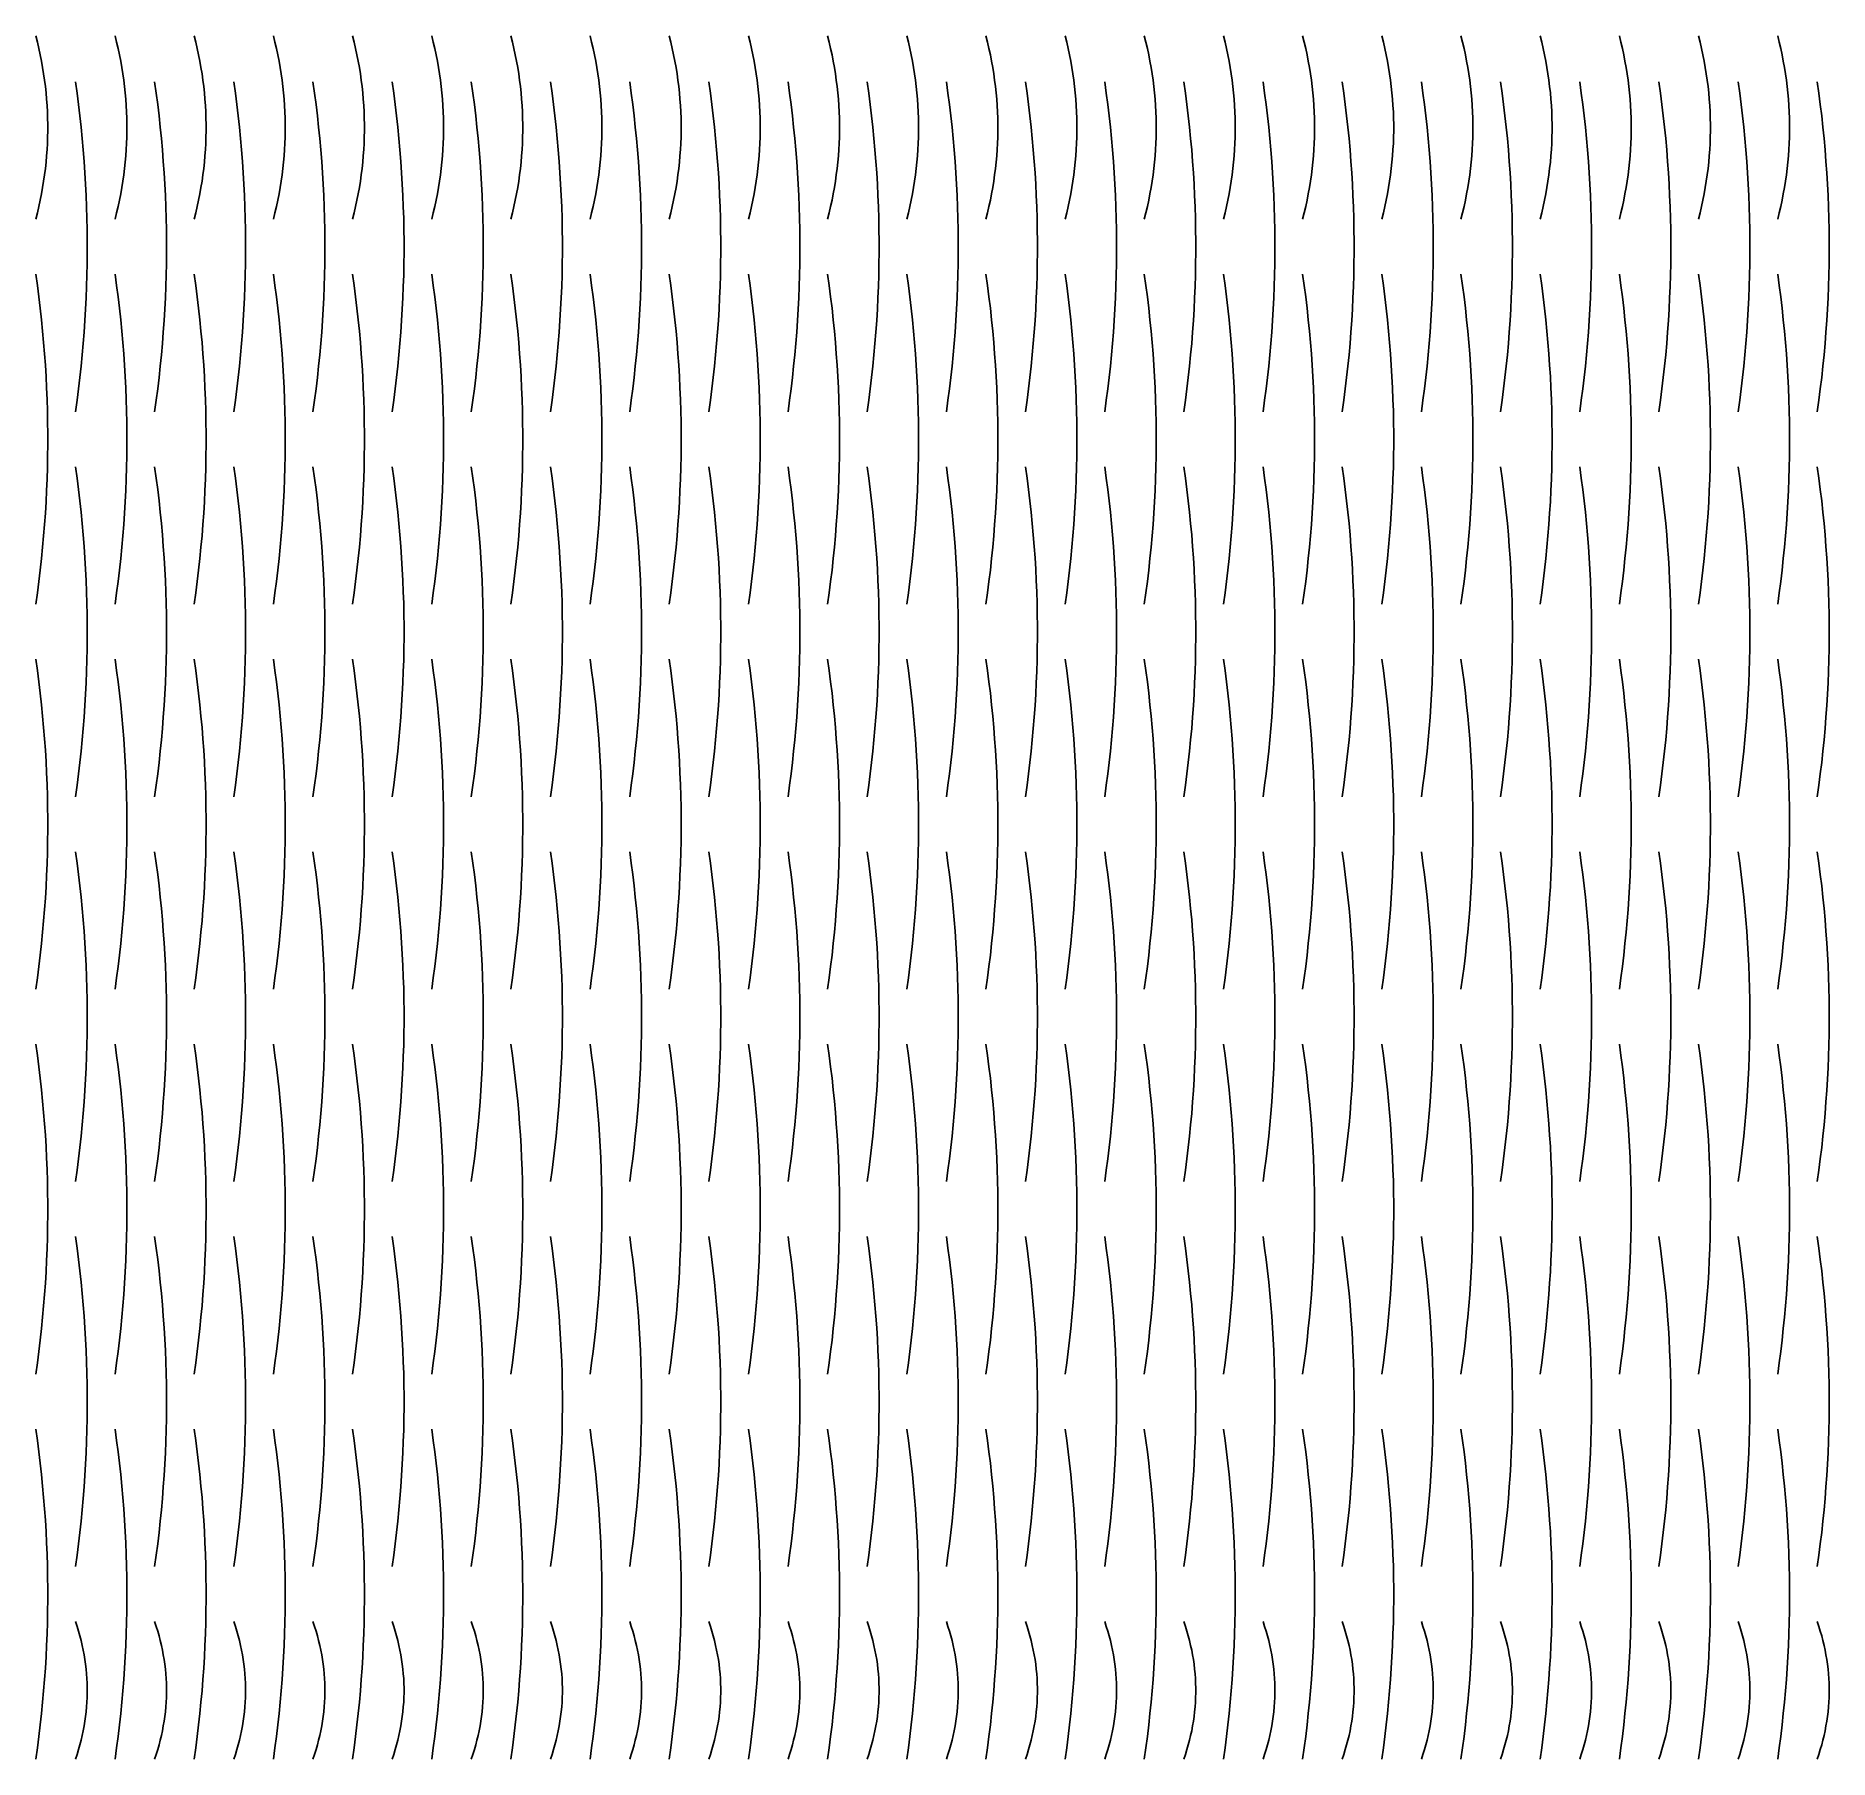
# Model space of a CAD drawing. Header units: millimetres. Extents: x 1.1 to 98.9, y 3 to 97.
import ezdxf

# ---------------------------------------------------------------- set-up
doc = ezdxf.new("R2010")
doc.units = ezdxf.units.MM
doc.layers.add('CUT', color=1, linetype='Continuous')

msp = doc.modelspace()

# ---------------------------------------------------------------- linework, layer by layer
at = {"layer": 'CUT'}
for points in [[(1.08, 87), (1.166, 87.345), (1.246, 87.69), (1.32, 88.034), (1.388, 88.379), (1.45, 88.724), (1.505, 89.069), (1.555, 89.414), (1.598, 89.759), (1.635, 90.103), (1.666, 90.448), (1.69, 90.793), (1.709, 91.138), (1.721, 91.483), (1.727, 91.828), (1.727, 92.172), (1.721, 92.517), (1.709, 92.862), (1.69, 93.207), (1.666, 93.552), (1.635, 93.897), (1.598, 94.241), (1.555, 94.586), (1.505, 94.931), (1.45, 95.276), (1.388, 95.621), (1.32, 95.966), (1.246, 96.31), (1.166, 96.655), (1.08, 97)], [(5.4, 87), (5.486, 87.345), (5.566, 87.69), (5.64, 88.034), (5.708, 88.379), (5.77, 88.724), (5.825, 89.069), (5.875, 89.414), (5.918, 89.759), (5.955, 90.103), (5.986, 90.448), (6.01, 90.793), (6.029, 91.138), (6.041, 91.483), (6.047, 91.828), (6.047, 92.172), (6.041, 92.517), (6.029, 92.862), (6.01, 93.207), (5.986, 93.552), (5.955, 93.897), (5.918, 94.241), (5.875, 94.586), (5.825, 94.931), (5.77, 95.276), (5.708, 95.621), (5.64, 95.966), (5.566, 96.31), (5.486, 96.655), (5.4, 97)], [(9.72, 87), (9.806, 87.345), (9.886, 87.69), (9.96, 88.034), (10.028, 88.379), (10.09, 88.724), (10.145, 89.069), (10.195, 89.414), (10.238, 89.759), (10.275, 90.103), (10.306, 90.448), (10.33, 90.793), (10.349, 91.138), (10.361, 91.483), (10.367, 91.828), (10.367, 92.172), (10.361, 92.517), (10.349, 92.862), (10.33, 93.207), (10.306, 93.552), (10.275, 93.897), (10.238, 94.241), (10.195, 94.586), (10.145, 94.931), (10.09, 95.276), (10.028, 95.621), (9.96, 95.966), (9.886, 96.31), (9.806, 96.655), (9.72, 97)], [(14.04, 87), (14.126, 87.345), (14.206, 87.69), (14.28, 88.034), (14.348, 88.379), (14.41, 88.724), (14.465, 89.069), (14.515, 89.414), (14.558, 89.759), (14.595, 90.103), (14.626, 90.448), (14.65, 90.793), (14.669, 91.138), (14.681, 91.483), (14.687, 91.828), (14.687, 92.172), (14.681, 92.517), (14.669, 92.862), (14.65, 93.207), (14.626, 93.552), (14.595, 93.897), (14.558, 94.241), (14.515, 94.586), (14.465, 94.931), (14.41, 95.276), (14.348, 95.621), (14.28, 95.966), (14.206, 96.31), (14.126, 96.655), (14.04, 97)], [(18.36, 87), (18.446, 87.345), (18.526, 87.69), (18.6, 88.034), (18.668, 88.379), (18.73, 88.724), (18.785, 89.069), (18.835, 89.414), (18.878, 89.759), (18.915, 90.103), (18.946, 90.448), (18.97, 90.793), (18.989, 91.138), (19.001, 91.483), (19.007, 91.828), (19.007, 92.172), (19.001, 92.517), (18.989, 92.862), (18.97, 93.207), (18.946, 93.552), (18.915, 93.897), (18.878, 94.241), (18.835, 94.586), (18.785, 94.931), (18.73, 95.276), (18.668, 95.621), (18.6, 95.966), (18.526, 96.31), (18.446, 96.655), (18.36, 97)], [(22.68, 87), (22.766, 87.345), (22.846, 87.69), (22.92, 88.034), (22.988, 88.379), (23.05, 88.724), (23.105, 89.069), (23.155, 89.414), (23.198, 89.759), (23.235, 90.103), (23.266, 90.448), (23.29, 90.793), (23.309, 91.138), (23.321, 91.483), (23.327, 91.828), (23.327, 92.172), (23.321, 92.517), (23.309, 92.862), (23.29, 93.207), (23.266, 93.552), (23.235, 93.897), (23.198, 94.241), (23.155, 94.586), (23.105, 94.931), (23.05, 95.276), (22.988, 95.621), (22.92, 95.966), (22.846, 96.31), (22.766, 96.655), (22.68, 97)], [(27, 87), (27.086, 87.345), (27.166, 87.69), (27.24, 88.034), (27.308, 88.379), (27.37, 88.724), (27.425, 89.069), (27.475, 89.414), (27.518, 89.759), (27.555, 90.103), (27.586, 90.448), (27.61, 90.793), (27.629, 91.138), (27.641, 91.483), (27.647, 91.828), (27.647, 92.172), (27.641, 92.517), (27.629, 92.862), (27.61, 93.207), (27.586, 93.552), (27.555, 93.897), (27.518, 94.241), (27.475, 94.586), (27.425, 94.931), (27.37, 95.276), (27.308, 95.621), (27.24, 95.966), (27.166, 96.31), (27.086, 96.655), (27, 97)], [(31.32, 87), (31.406, 87.345), (31.486, 87.69), (31.56, 88.034), (31.628, 88.379), (31.69, 88.724), (31.745, 89.069), (31.795, 89.414), (31.838, 89.759), (31.875, 90.103), (31.906, 90.448), (31.93, 90.793), (31.949, 91.138), (31.961, 91.483), (31.967, 91.828), (31.967, 92.172), (31.961, 92.517), (31.949, 92.862), (31.93, 93.207), (31.906, 93.552), (31.875, 93.897), (31.838, 94.241), (31.795, 94.586), (31.745, 94.931), (31.69, 95.276), (31.628, 95.621), (31.56, 95.966), (31.486, 96.31), (31.406, 96.655), (31.32, 97)], [(35.64, 87), (35.726, 87.345), (35.806, 87.69), (35.88, 88.034), (35.948, 88.379), (36.01, 88.724), (36.065, 89.069), (36.115, 89.414), (36.158, 89.759), (36.195, 90.103), (36.226, 90.448), (36.25, 90.793), (36.269, 91.138), (36.281, 91.483), (36.287, 91.828), (36.287, 92.172), (36.281, 92.517), (36.269, 92.862), (36.25, 93.207), (36.226, 93.552), (36.195, 93.897), (36.158, 94.241), (36.115, 94.586), (36.065, 94.931), (36.01, 95.276), (35.948, 95.621), (35.88, 95.966), (35.806, 96.31), (35.726, 96.655), (35.64, 97)], [(39.96, 87), (40.046, 87.345), (40.126, 87.69), (40.2, 88.034), (40.268, 88.379), (40.33, 88.724), (40.385, 89.069), (40.435, 89.414), (40.478, 89.759), (40.515, 90.103), (40.546, 90.448), (40.57, 90.793), (40.589, 91.138), (40.601, 91.483), (40.607, 91.828), (40.607, 92.172), (40.601, 92.517), (40.589, 92.862), (40.57, 93.207), (40.546, 93.552), (40.515, 93.897), (40.478, 94.241), (40.435, 94.586), (40.385, 94.931), (40.33, 95.276), (40.268, 95.621), (40.2, 95.966), (40.126, 96.31), (40.046, 96.655), (39.96, 97)], [(44.28, 87), (44.366, 87.345), (44.446, 87.69), (44.52, 88.034), (44.588, 88.379), (44.65, 88.724), (44.705, 89.069), (44.755, 89.414), (44.798, 89.759), (44.835, 90.103), (44.866, 90.448), (44.89, 90.793), (44.909, 91.138), (44.921, 91.483), (44.927, 91.828), (44.927, 92.172), (44.921, 92.517), (44.909, 92.862), (44.89, 93.207), (44.866, 93.552), (44.835, 93.897), (44.798, 94.241), (44.755, 94.586), (44.705, 94.931), (44.65, 95.276), (44.588, 95.621), (44.52, 95.966), (44.446, 96.31), (44.366, 96.655), (44.28, 97)], [(48.6, 87), (48.686, 87.345), (48.766, 87.69), (48.84, 88.034), (48.908, 88.379), (48.97, 88.724), (49.025, 89.069), (49.075, 89.414), (49.118, 89.759), (49.155, 90.103), (49.186, 90.448), (49.21, 90.793), (49.229, 91.138), (49.241, 91.483), (49.247, 91.828), (49.247, 92.172), (49.241, 92.517), (49.229, 92.862), (49.21, 93.207), (49.186, 93.552), (49.155, 93.897), (49.118, 94.241), (49.075, 94.586), (49.025, 94.931), (48.97, 95.276), (48.908, 95.621), (48.84, 95.966), (48.766, 96.31), (48.686, 96.655), (48.6, 97)], [(52.92, 87), (53.006, 87.345), (53.086, 87.69), (53.16, 88.034), (53.228, 88.379), (53.29, 88.724), (53.345, 89.069), (53.395, 89.414), (53.438, 89.759), (53.475, 90.103), (53.506, 90.448), (53.53, 90.793), (53.549, 91.138), (53.561, 91.483), (53.567, 91.828), (53.567, 92.172), (53.561, 92.517), (53.549, 92.862), (53.53, 93.207), (53.506, 93.552), (53.475, 93.897), (53.438, 94.241), (53.395, 94.586), (53.345, 94.931), (53.29, 95.276), (53.228, 95.621), (53.16, 95.966), (53.086, 96.31), (53.006, 96.655), (52.92, 97)], [(57.24, 87), (57.326, 87.345), (57.406, 87.69), (57.48, 88.034), (57.548, 88.379), (57.61, 88.724), (57.665, 89.069), (57.715, 89.414), (57.758, 89.759), (57.795, 90.103), (57.826, 90.448), (57.85, 90.793), (57.869, 91.138), (57.881, 91.483), (57.887, 91.828), (57.887, 92.172), (57.881, 92.517), (57.869, 92.862), (57.85, 93.207), (57.826, 93.552), (57.795, 93.897), (57.758, 94.241), (57.715, 94.586), (57.665, 94.931), (57.61, 95.276), (57.548, 95.621), (57.48, 95.966), (57.406, 96.31), (57.326, 96.655), (57.24, 97)], [(61.56, 87), (61.646, 87.345), (61.726, 87.69), (61.8, 88.034), (61.868, 88.379), (61.93, 88.724), (61.985, 89.069), (62.035, 89.414), (62.078, 89.759), (62.115, 90.103), (62.146, 90.448), (62.17, 90.793), (62.189, 91.138), (62.201, 91.483), (62.207, 91.828), (62.207, 92.172), (62.201, 92.517), (62.189, 92.862), (62.17, 93.207), (62.146, 93.552), (62.115, 93.897), (62.078, 94.241), (62.035, 94.586), (61.985, 94.931), (61.93, 95.276), (61.868, 95.621), (61.8, 95.966), (61.726, 96.31), (61.646, 96.655), (61.56, 97)], [(65.88, 87), (65.966, 87.345), (66.046, 87.69), (66.12, 88.034), (66.188, 88.379), (66.25, 88.724), (66.305, 89.069), (66.355, 89.414), (66.398, 89.759), (66.435, 90.103), (66.466, 90.448), (66.49, 90.793), (66.509, 91.138), (66.521, 91.483), (66.527, 91.828), (66.527, 92.172), (66.521, 92.517), (66.509, 92.862), (66.49, 93.207), (66.466, 93.552), (66.435, 93.897), (66.398, 94.241), (66.355, 94.586), (66.305, 94.931), (66.25, 95.276), (66.188, 95.621), (66.12, 95.966), (66.046, 96.31), (65.966, 96.655), (65.88, 97)], [(70.2, 87), (70.286, 87.345), (70.366, 87.69), (70.44, 88.034), (70.508, 88.379), (70.57, 88.724), (70.625, 89.069), (70.675, 89.414), (70.718, 89.759), (70.755, 90.103), (70.786, 90.448), (70.81, 90.793), (70.829, 91.138), (70.841, 91.483), (70.847, 91.828), (70.847, 92.172), (70.841, 92.517), (70.829, 92.862), (70.81, 93.207), (70.786, 93.552), (70.755, 93.897), (70.718, 94.241), (70.675, 94.586), (70.625, 94.931), (70.57, 95.276), (70.508, 95.621), (70.44, 95.966), (70.366, 96.31), (70.286, 96.655), (70.2, 97)], [(74.52, 87), (74.606, 87.345), (74.686, 87.69), (74.76, 88.034), (74.828, 88.379), (74.89, 88.724), (74.945, 89.069), (74.995, 89.414), (75.038, 89.759), (75.075, 90.103), (75.106, 90.448), (75.13, 90.793), (75.149, 91.138), (75.161, 91.483), (75.167, 91.828), (75.167, 92.172), (75.161, 92.517), (75.149, 92.862), (75.13, 93.207), (75.106, 93.552), (75.075, 93.897), (75.038, 94.241), (74.995, 94.586), (74.945, 94.931), (74.89, 95.276), (74.828, 95.621), (74.76, 95.966), (74.686, 96.31), (74.606, 96.655), (74.52, 97)], [(78.84, 87), (78.926, 87.345), (79.006, 87.69), (79.08, 88.034), (79.148, 88.379), (79.21, 88.724), (79.265, 89.069), (79.315, 89.414), (79.358, 89.759), (79.395, 90.103), (79.426, 90.448), (79.45, 90.793), (79.469, 91.138), (79.481, 91.483), (79.487, 91.828), (79.487, 92.172), (79.481, 92.517), (79.469, 92.862), (79.45, 93.207), (79.426, 93.552), (79.395, 93.897), (79.358, 94.241), (79.315, 94.586), (79.265, 94.931), (79.21, 95.276), (79.148, 95.621), (79.08, 95.966), (79.006, 96.31), (78.926, 96.655), (78.84, 97)], [(83.16, 87), (83.246, 87.345), (83.326, 87.69), (83.4, 88.034), (83.468, 88.379), (83.53, 88.724), (83.585, 89.069), (83.635, 89.414), (83.678, 89.759), (83.715, 90.103), (83.746, 90.448), (83.77, 90.793), (83.789, 91.138), (83.801, 91.483), (83.807, 91.828), (83.807, 92.172), (83.801, 92.517), (83.789, 92.862), (83.77, 93.207), (83.746, 93.552), (83.715, 93.897), (83.678, 94.241), (83.635, 94.586), (83.585, 94.931), (83.53, 95.276), (83.468, 95.621), (83.4, 95.966), (83.326, 96.31), (83.246, 96.655), (83.16, 97)], [(87.48, 87), (87.566, 87.345), (87.646, 87.69), (87.72, 88.034), (87.788, 88.379), (87.85, 88.724), (87.905, 89.069), (87.955, 89.414), (87.998, 89.759), (88.035, 90.103), (88.066, 90.448), (88.09, 90.793), (88.109, 91.138), (88.121, 91.483), (88.127, 91.828), (88.127, 92.172), (88.121, 92.517), (88.109, 92.862), (88.09, 93.207), (88.066, 93.552), (88.035, 93.897), (87.998, 94.241), (87.955, 94.586), (87.905, 94.931), (87.85, 95.276), (87.788, 95.621), (87.72, 95.966), (87.646, 96.31), (87.566, 96.655), (87.48, 97)], [(91.8, 87), (91.886, 87.345), (91.966, 87.69), (92.04, 88.034), (92.108, 88.379), (92.17, 88.724), (92.225, 89.069), (92.275, 89.414), (92.318, 89.759), (92.355, 90.103), (92.386, 90.448), (92.41, 90.793), (92.429, 91.138), (92.441, 91.483), (92.447, 91.828), (92.447, 92.172), (92.441, 92.517), (92.429, 92.862), (92.41, 93.207), (92.386, 93.552), (92.355, 93.897), (92.318, 94.241), (92.275, 94.586), (92.225, 94.931), (92.17, 95.276), (92.108, 95.621), (92.04, 95.966), (91.966, 96.31), (91.886, 96.655), (91.8, 97)], [(96.12, 87), (96.206, 87.345), (96.286, 87.69), (96.36, 88.034), (96.428, 88.379), (96.49, 88.724), (96.545, 89.069), (96.595, 89.414), (96.638, 89.759), (96.675, 90.103), (96.706, 90.448), (96.73, 90.793), (96.749, 91.138), (96.761, 91.483), (96.767, 91.828), (96.767, 92.172), (96.761, 92.517), (96.749, 92.862), (96.73, 93.207), (96.706, 93.552), (96.675, 93.897), (96.638, 94.241), (96.595, 94.586), (96.545, 94.931), (96.49, 95.276), (96.428, 95.621), (96.36, 95.966), (96.286, 96.31), (96.206, 96.655), (96.12, 97)], [(3.24, 76.5), (3.326, 77.121), (3.406, 77.741), (3.48, 78.362), (3.548, 78.983), (3.61, 79.603), (3.665, 80.224), (3.715, 80.845), (3.758, 81.466), (3.795, 82.086), (3.826, 82.707), (3.85, 83.328), (3.869, 83.948), (3.881, 84.569), (3.887, 85.19), (3.887, 85.81), (3.881, 86.431), (3.869, 87.052), (3.85, 87.672), (3.826, 88.293), (3.795, 88.914), (3.758, 89.534), (3.715, 90.155), (3.665, 90.776), (3.61, 91.397), (3.548, 92.017), (3.48, 92.638), (3.406, 93.259), (3.326, 93.879), (3.24, 94.5)], [(7.56, 76.5), (7.646, 77.121), (7.726, 77.741), (7.8, 78.362), (7.868, 78.983), (7.93, 79.603), (7.985, 80.224), (8.035, 80.845), (8.078, 81.466), (8.115, 82.086), (8.146, 82.707), (8.17, 83.328), (8.189, 83.948), (8.201, 84.569), (8.207, 85.19), (8.207, 85.81), (8.201, 86.431), (8.189, 87.052), (8.17, 87.672), (8.146, 88.293), (8.115, 88.914), (8.078, 89.534), (8.035, 90.155), (7.985, 90.776), (7.93, 91.397), (7.868, 92.017), (7.8, 92.638), (7.726, 93.259), (7.646, 93.879), (7.56, 94.5)], [(11.88, 76.5), (11.966, 77.121), (12.046, 77.741), (12.12, 78.362), (12.188, 78.983), (12.25, 79.603), (12.305, 80.224), (12.355, 80.845), (12.398, 81.466), (12.435, 82.086), (12.466, 82.707), (12.49, 83.328), (12.509, 83.948), (12.521, 84.569), (12.527, 85.19), (12.527, 85.81), (12.521, 86.431), (12.509, 87.052), (12.49, 87.672), (12.466, 88.293), (12.435, 88.914), (12.398, 89.534), (12.355, 90.155), (12.305, 90.776), (12.25, 91.397), (12.188, 92.017), (12.12, 92.638), (12.046, 93.259), (11.966, 93.879), (11.88, 94.5)], [(16.2, 76.5), (16.286, 77.121), (16.366, 77.741), (16.44, 78.362), (16.508, 78.983), (16.57, 79.603), (16.625, 80.224), (16.675, 80.845), (16.718, 81.466), (16.755, 82.086), (16.786, 82.707), (16.81, 83.328), (16.829, 83.948), (16.841, 84.569), (16.847, 85.19), (16.847, 85.81), (16.841, 86.431), (16.829, 87.052), (16.81, 87.672), (16.786, 88.293), (16.755, 88.914), (16.718, 89.534), (16.675, 90.155), (16.625, 90.776), (16.57, 91.397), (16.508, 92.017), (16.44, 92.638), (16.366, 93.259), (16.286, 93.879), (16.2, 94.5)], [(20.52, 76.5), (20.606, 77.121), (20.686, 77.741), (20.76, 78.362), (20.828, 78.983), (20.89, 79.603), (20.945, 80.224), (20.995, 80.845), (21.038, 81.466), (21.075, 82.086), (21.106, 82.707), (21.13, 83.328), (21.149, 83.948), (21.161, 84.569), (21.167, 85.19), (21.167, 85.81), (21.161, 86.431), (21.149, 87.052), (21.13, 87.672), (21.106, 88.293), (21.075, 88.914), (21.038, 89.534), (20.995, 90.155), (20.945, 90.776), (20.89, 91.397), (20.828, 92.017), (20.76, 92.638), (20.686, 93.259), (20.606, 93.879), (20.52, 94.5)], [(24.84, 76.5), (24.926, 77.121), (25.006, 77.741), (25.08, 78.362), (25.148, 78.983), (25.21, 79.603), (25.265, 80.224), (25.315, 80.845), (25.358, 81.466), (25.395, 82.086), (25.426, 82.707), (25.45, 83.328), (25.469, 83.948), (25.481, 84.569), (25.487, 85.19), (25.487, 85.81), (25.481, 86.431), (25.469, 87.052), (25.45, 87.672), (25.426, 88.293), (25.395, 88.914), (25.358, 89.534), (25.315, 90.155), (25.265, 90.776), (25.21, 91.397), (25.148, 92.017), (25.08, 92.638), (25.006, 93.259), (24.926, 93.879), (24.84, 94.5)], [(29.16, 76.5), (29.246, 77.121), (29.326, 77.741), (29.4, 78.362), (29.468, 78.983), (29.53, 79.603), (29.585, 80.224), (29.635, 80.845), (29.678, 81.466), (29.715, 82.086), (29.746, 82.707), (29.77, 83.328), (29.789, 83.948), (29.801, 84.569), (29.807, 85.19), (29.807, 85.81), (29.801, 86.431), (29.789, 87.052), (29.77, 87.672), (29.746, 88.293), (29.715, 88.914), (29.678, 89.534), (29.635, 90.155), (29.585, 90.776), (29.53, 91.397), (29.468, 92.017), (29.4, 92.638), (29.326, 93.259), (29.246, 93.879), (29.16, 94.5)], [(33.48, 76.5), (33.566, 77.121), (33.646, 77.741), (33.72, 78.362), (33.788, 78.983), (33.85, 79.603), (33.905, 80.224), (33.955, 80.845), (33.998, 81.466), (34.035, 82.086), (34.066, 82.707), (34.09, 83.328), (34.109, 83.948), (34.121, 84.569), (34.127, 85.19), (34.127, 85.81), (34.121, 86.431), (34.109, 87.052), (34.09, 87.672), (34.066, 88.293), (34.035, 88.914), (33.998, 89.534), (33.955, 90.155), (33.905, 90.776), (33.85, 91.397), (33.788, 92.017), (33.72, 92.638), (33.646, 93.259), (33.566, 93.879), (33.48, 94.5)], [(37.8, 76.5), (37.886, 77.121), (37.966, 77.741), (38.04, 78.362), (38.108, 78.983), (38.17, 79.603), (38.225, 80.224), (38.275, 80.845), (38.318, 81.466), (38.355, 82.086), (38.386, 82.707), (38.41, 83.328), (38.429, 83.948), (38.441, 84.569), (38.447, 85.19), (38.447, 85.81), (38.441, 86.431), (38.429, 87.052), (38.41, 87.672), (38.386, 88.293), (38.355, 88.914), (38.318, 89.534), (38.275, 90.155), (38.225, 90.776), (38.17, 91.397), (38.108, 92.017), (38.04, 92.638), (37.966, 93.259), (37.886, 93.879), (37.8, 94.5)], [(42.12, 76.5), (42.206, 77.121), (42.286, 77.741), (42.36, 78.362), (42.428, 78.983), (42.49, 79.603), (42.545, 80.224), (42.595, 80.845), (42.638, 81.466), (42.675, 82.086), (42.706, 82.707), (42.73, 83.328), (42.749, 83.948), (42.761, 84.569), (42.767, 85.19), (42.767, 85.81), (42.761, 86.431), (42.749, 87.052), (42.73, 87.672), (42.706, 88.293), (42.675, 88.914), (42.638, 89.534), (42.595, 90.155), (42.545, 90.776), (42.49, 91.397), (42.428, 92.017), (42.36, 92.638), (42.286, 93.259), (42.206, 93.879), (42.12, 94.5)], [(46.44, 76.5), (46.526, 77.121), (46.606, 77.741), (46.68, 78.362), (46.748, 78.983), (46.81, 79.603), (46.865, 80.224), (46.915, 80.845), (46.958, 81.466), (46.995, 82.086), (47.026, 82.707), (47.05, 83.328), (47.069, 83.948), (47.081, 84.569), (47.087, 85.19), (47.087, 85.81), (47.081, 86.431), (47.069, 87.052), (47.05, 87.672), (47.026, 88.293), (46.995, 88.914), (46.958, 89.534), (46.915, 90.155), (46.865, 90.776), (46.81, 91.397), (46.748, 92.017), (46.68, 92.638), (46.606, 93.259), (46.526, 93.879), (46.44, 94.5)], [(50.76, 76.5), (50.846, 77.121), (50.926, 77.741), (51, 78.362), (51.068, 78.983), (51.13, 79.603), (51.185, 80.224), (51.235, 80.845), (51.278, 81.466), (51.315, 82.086), (51.346, 82.707), (51.37, 83.328), (51.389, 83.948), (51.401, 84.569), (51.407, 85.19), (51.407, 85.81), (51.401, 86.431), (51.389, 87.052), (51.37, 87.672), (51.346, 88.293), (51.315, 88.914), (51.278, 89.534), (51.235, 90.155), (51.185, 90.776), (51.13, 91.397), (51.068, 92.017), (51, 92.638), (50.926, 93.259), (50.846, 93.879), (50.76, 94.5)], [(55.08, 76.5), (55.166, 77.121), (55.246, 77.741), (55.32, 78.362), (55.388, 78.983), (55.45, 79.603), (55.505, 80.224), (55.555, 80.845), (55.598, 81.466), (55.635, 82.086), (55.666, 82.707), (55.69, 83.328), (55.709, 83.948), (55.721, 84.569), (55.727, 85.19), (55.727, 85.81), (55.721, 86.431), (55.709, 87.052), (55.69, 87.672), (55.666, 88.293), (55.635, 88.914), (55.598, 89.534), (55.555, 90.155), (55.505, 90.776), (55.45, 91.397), (55.388, 92.017), (55.32, 92.638), (55.246, 93.259), (55.166, 93.879), (55.08, 94.5)], [(59.4, 76.5), (59.486, 77.121), (59.566, 77.741), (59.64, 78.362), (59.708, 78.983), (59.77, 79.603), (59.825, 80.224), (59.875, 80.845), (59.918, 81.466), (59.955, 82.086), (59.986, 82.707), (60.01, 83.328), (60.029, 83.948), (60.041, 84.569), (60.047, 85.19), (60.047, 85.81), (60.041, 86.431), (60.029, 87.052), (60.01, 87.672), (59.986, 88.293), (59.955, 88.914), (59.918, 89.534), (59.875, 90.155), (59.825, 90.776), (59.77, 91.397), (59.708, 92.017), (59.64, 92.638), (59.566, 93.259), (59.486, 93.879), (59.4, 94.5)], [(63.72, 76.5), (63.806, 77.121), (63.886, 77.741), (63.96, 78.362), (64.028, 78.983), (64.09, 79.603), (64.145, 80.224), (64.195, 80.845), (64.238, 81.466), (64.275, 82.086), (64.306, 82.707), (64.33, 83.328), (64.349, 83.948), (64.361, 84.569), (64.367, 85.19), (64.367, 85.81), (64.361, 86.431), (64.349, 87.052), (64.33, 87.672), (64.306, 88.293), (64.275, 88.914), (64.238, 89.534), (64.195, 90.155), (64.145, 90.776), (64.09, 91.397), (64.028, 92.017), (63.96, 92.638), (63.886, 93.259), (63.806, 93.879), (63.72, 94.5)], [(68.04, 76.5), (68.126, 77.121), (68.206, 77.741), (68.28, 78.362), (68.348, 78.983), (68.41, 79.603), (68.465, 80.224), (68.515, 80.845), (68.558, 81.466), (68.595, 82.086), (68.626, 82.707), (68.65, 83.328), (68.669, 83.948), (68.681, 84.569), (68.687, 85.19), (68.687, 85.81), (68.681, 86.431), (68.669, 87.052), (68.65, 87.672), (68.626, 88.293), (68.595, 88.914), (68.558, 89.534), (68.515, 90.155), (68.465, 90.776), (68.41, 91.397), (68.348, 92.017), (68.28, 92.638), (68.206, 93.259), (68.126, 93.879), (68.04, 94.5)], [(72.36, 76.5), (72.446, 77.121), (72.526, 77.741), (72.6, 78.362), (72.668, 78.983), (72.73, 79.603), (72.785, 80.224), (72.835, 80.845), (72.878, 81.466), (72.915, 82.086), (72.946, 82.707), (72.97, 83.328), (72.989, 83.948), (73.001, 84.569), (73.007, 85.19), (73.007, 85.81), (73.001, 86.431), (72.989, 87.052), (72.97, 87.672), (72.946, 88.293), (72.915, 88.914), (72.878, 89.534), (72.835, 90.155), (72.785, 90.776), (72.73, 91.397), (72.668, 92.017), (72.6, 92.638), (72.526, 93.259), (72.446, 93.879), (72.36, 94.5)], [(76.68, 76.5), (76.766, 77.121), (76.846, 77.741), (76.92, 78.362), (76.988, 78.983), (77.05, 79.603), (77.105, 80.224), (77.155, 80.845), (77.198, 81.466), (77.235, 82.086), (77.266, 82.707), (77.29, 83.328), (77.309, 83.948), (77.321, 84.569), (77.327, 85.19), (77.327, 85.81), (77.321, 86.431), (77.309, 87.052), (77.29, 87.672), (77.266, 88.293), (77.235, 88.914), (77.198, 89.534), (77.155, 90.155), (77.105, 90.776), (77.05, 91.397), (76.988, 92.017), (76.92, 92.638), (76.846, 93.259), (76.766, 93.879), (76.68, 94.5)], [(81, 76.5), (81.086, 77.121), (81.166, 77.741), (81.24, 78.362), (81.308, 78.983), (81.37, 79.603), (81.425, 80.224), (81.475, 80.845), (81.518, 81.466), (81.555, 82.086), (81.586, 82.707), (81.61, 83.328), (81.629, 83.948), (81.641, 84.569), (81.647, 85.19), (81.647, 85.81), (81.641, 86.431), (81.629, 87.052), (81.61, 87.672), (81.586, 88.293), (81.555, 88.914), (81.518, 89.534), (81.475, 90.155), (81.425, 90.776), (81.37, 91.397), (81.308, 92.017), (81.24, 92.638), (81.166, 93.259), (81.086, 93.879), (81, 94.5)], [(85.32, 76.5), (85.406, 77.121), (85.486, 77.741), (85.56, 78.362), (85.628, 78.983), (85.69, 79.603), (85.745, 80.224), (85.795, 80.845), (85.838, 81.466), (85.875, 82.086), (85.906, 82.707), (85.93, 83.328), (85.949, 83.948), (85.961, 84.569), (85.967, 85.19), (85.967, 85.81), (85.961, 86.431), (85.949, 87.052), (85.93, 87.672), (85.906, 88.293), (85.875, 88.914), (85.838, 89.534), (85.795, 90.155), (85.745, 90.776), (85.69, 91.397), (85.628, 92.017), (85.56, 92.638), (85.486, 93.259), (85.406, 93.879), (85.32, 94.5)], [(89.64, 76.5), (89.726, 77.121), (89.806, 77.741), (89.88, 78.362), (89.948, 78.983), (90.01, 79.603), (90.065, 80.224), (90.115, 80.845), (90.158, 81.466), (90.195, 82.086), (90.226, 82.707), (90.25, 83.328), (90.269, 83.948), (90.281, 84.569), (90.287, 85.19), (90.287, 85.81), (90.281, 86.431), (90.269, 87.052), (90.25, 87.672), (90.226, 88.293), (90.195, 88.914), (90.158, 89.534), (90.115, 90.155), (90.065, 90.776), (90.01, 91.397), (89.948, 92.017), (89.88, 92.638), (89.806, 93.259), (89.726, 93.879), (89.64, 94.5)], [(93.96, 76.5), (94.046, 77.121), (94.126, 77.741), (94.2, 78.362), (94.268, 78.983), (94.33, 79.603), (94.385, 80.224), (94.435, 80.845), (94.478, 81.466), (94.515, 82.086), (94.546, 82.707), (94.57, 83.328), (94.589, 83.948), (94.601, 84.569), (94.607, 85.19), (94.607, 85.81), (94.601, 86.431), (94.589, 87.052), (94.57, 87.672), (94.546, 88.293), (94.515, 88.914), (94.478, 89.534), (94.435, 90.155), (94.385, 90.776), (94.33, 91.397), (94.268, 92.017), (94.2, 92.638), (94.126, 93.259), (94.046, 93.879), (93.96, 94.5)], [(98.28, 76.5), (98.366, 77.121), (98.446, 77.741), (98.52, 78.362), (98.588, 78.983), (98.65, 79.603), (98.705, 80.224), (98.755, 80.845), (98.798, 81.466), (98.835, 82.086), (98.866, 82.707), (98.89, 83.328), (98.909, 83.948), (98.921, 84.569), (98.927, 85.19), (98.927, 85.81), (98.921, 86.431), (98.909, 87.052), (98.89, 87.672), (98.866, 88.293), (98.835, 88.914), (98.798, 89.534), (98.755, 90.155), (98.705, 90.776), (98.65, 91.397), (98.588, 92.017), (98.52, 92.638), (98.446, 93.259), (98.366, 93.879), (98.28, 94.5)], [(1.08, 66), (1.166, 66.621), (1.246, 67.241), (1.32, 67.862), (1.388, 68.483), (1.45, 69.103), (1.505, 69.724), (1.555, 70.345), (1.598, 70.966), (1.635, 71.586), (1.666, 72.207), (1.69, 72.828), (1.709, 73.448), (1.721, 74.069), (1.727, 74.69), (1.727, 75.31), (1.721, 75.931), (1.709, 76.552), (1.69, 77.172), (1.666, 77.793), (1.635, 78.414), (1.598, 79.034), (1.555, 79.655), (1.505, 80.276), (1.45, 80.897), (1.388, 81.517), (1.32, 82.138), (1.246, 82.759), (1.166, 83.379), (1.08, 84)], [(5.4, 66), (5.486, 66.621), (5.566, 67.241), (5.64, 67.862), (5.708, 68.483), (5.77, 69.103), (5.825, 69.724), (5.875, 70.345), (5.918, 70.966), (5.955, 71.586), (5.986, 72.207), (6.01, 72.828), (6.029, 73.448), (6.041, 74.069), (6.047, 74.69), (6.047, 75.31), (6.041, 75.931), (6.029, 76.552), (6.01, 77.172), (5.986, 77.793), (5.955, 78.414), (5.918, 79.034), (5.875, 79.655), (5.825, 80.276), (5.77, 80.897), (5.708, 81.517), (5.64, 82.138), (5.566, 82.759), (5.486, 83.379), (5.4, 84)], [(9.72, 66), (9.806, 66.621), (9.886, 67.241), (9.96, 67.862), (10.028, 68.483), (10.09, 69.103), (10.145, 69.724), (10.195, 70.345), (10.238, 70.966), (10.275, 71.586), (10.306, 72.207), (10.33, 72.828), (10.349, 73.448), (10.361, 74.069), (10.367, 74.69), (10.367, 75.31), (10.361, 75.931), (10.349, 76.552), (10.33, 77.172), (10.306, 77.793), (10.275, 78.414), (10.238, 79.034), (10.195, 79.655), (10.145, 80.276), (10.09, 80.897), (10.028, 81.517), (9.96, 82.138), (9.886, 82.759), (9.806, 83.379), (9.72, 84)], [(14.04, 66), (14.126, 66.621), (14.206, 67.241), (14.28, 67.862), (14.348, 68.483), (14.41, 69.103), (14.465, 69.724), (14.515, 70.345), (14.558, 70.966), (14.595, 71.586), (14.626, 72.207), (14.65, 72.828), (14.669, 73.448), (14.681, 74.069), (14.687, 74.69), (14.687, 75.31), (14.681, 75.931), (14.669, 76.552), (14.65, 77.172), (14.626, 77.793), (14.595, 78.414), (14.558, 79.034), (14.515, 79.655), (14.465, 80.276), (14.41, 80.897), (14.348, 81.517), (14.28, 82.138), (14.206, 82.759), (14.126, 83.379), (14.04, 84)], [(18.36, 66), (18.446, 66.621), (18.526, 67.241), (18.6, 67.862), (18.668, 68.483), (18.73, 69.103), (18.785, 69.724), (18.835, 70.345), (18.878, 70.966), (18.915, 71.586), (18.946, 72.207), (18.97, 72.828), (18.989, 73.448), (19.001, 74.069), (19.007, 74.69), (19.007, 75.31), (19.001, 75.931), (18.989, 76.552), (18.97, 77.172), (18.946, 77.793), (18.915, 78.414), (18.878, 79.034), (18.835, 79.655), (18.785, 80.276), (18.73, 80.897), (18.668, 81.517), (18.6, 82.138), (18.526, 82.759), (18.446, 83.379), (18.36, 84)], [(22.68, 66), (22.766, 66.621), (22.846, 67.241), (22.92, 67.862), (22.988, 68.483), (23.05, 69.103), (23.105, 69.724), (23.155, 70.345), (23.198, 70.966), (23.235, 71.586), (23.266, 72.207), (23.29, 72.828), (23.309, 73.448), (23.321, 74.069), (23.327, 74.69), (23.327, 75.31), (23.321, 75.931), (23.309, 76.552), (23.29, 77.172), (23.266, 77.793), (23.235, 78.414), (23.198, 79.034), (23.155, 79.655), (23.105, 80.276), (23.05, 80.897), (22.988, 81.517), (22.92, 82.138), (22.846, 82.759), (22.766, 83.379), (22.68, 84)], [(27, 66), (27.086, 66.621), (27.166, 67.241), (27.24, 67.862), (27.308, 68.483), (27.37, 69.103), (27.425, 69.724), (27.475, 70.345), (27.518, 70.966), (27.555, 71.586), (27.586, 72.207), (27.61, 72.828), (27.629, 73.448), (27.641, 74.069), (27.647, 74.69), (27.647, 75.31), (27.641, 75.931), (27.629, 76.552), (27.61, 77.172), (27.586, 77.793), (27.555, 78.414), (27.518, 79.034), (27.475, 79.655), (27.425, 80.276), (27.37, 80.897), (27.308, 81.517), (27.24, 82.138), (27.166, 82.759), (27.086, 83.379), (27, 84)], [(31.32, 66), (31.406, 66.621), (31.486, 67.241), (31.56, 67.862), (31.628, 68.483), (31.69, 69.103), (31.745, 69.724), (31.795, 70.345), (31.838, 70.966), (31.875, 71.586), (31.906, 72.207), (31.93, 72.828), (31.949, 73.448), (31.961, 74.069), (31.967, 74.69), (31.967, 75.31), (31.961, 75.931), (31.949, 76.552), (31.93, 77.172), (31.906, 77.793), (31.875, 78.414), (31.838, 79.034), (31.795, 79.655), (31.745, 80.276), (31.69, 80.897), (31.628, 81.517), (31.56, 82.138), (31.486, 82.759), (31.406, 83.379), (31.32, 84)], [(35.64, 66), (35.726, 66.621), (35.806, 67.241), (35.88, 67.862), (35.948, 68.483), (36.01, 69.103), (36.065, 69.724), (36.115, 70.345), (36.158, 70.966), (36.195, 71.586), (36.226, 72.207), (36.25, 72.828), (36.269, 73.448), (36.281, 74.069), (36.287, 74.69), (36.287, 75.31), (36.281, 75.931), (36.269, 76.552), (36.25, 77.172), (36.226, 77.793), (36.195, 78.414), (36.158, 79.034), (36.115, 79.655), (36.065, 80.276), (36.01, 80.897), (35.948, 81.517), (35.88, 82.138), (35.806, 82.759), (35.726, 83.379), (35.64, 84)], [(39.96, 66), (40.046, 66.621), (40.126, 67.241), (40.2, 67.862), (40.268, 68.483), (40.33, 69.103), (40.385, 69.724), (40.435, 70.345), (40.478, 70.966), (40.515, 71.586), (40.546, 72.207), (40.57, 72.828), (40.589, 73.448), (40.601, 74.069), (40.607, 74.69), (40.607, 75.31), (40.601, 75.931), (40.589, 76.552), (40.57, 77.172), (40.546, 77.793), (40.515, 78.414), (40.478, 79.034), (40.435, 79.655), (40.385, 80.276), (40.33, 80.897), (40.268, 81.517), (40.2, 82.138), (40.126, 82.759), (40.046, 83.379), (39.96, 84)], [(44.28, 66), (44.366, 66.621), (44.446, 67.241), (44.52, 67.862), (44.588, 68.483), (44.65, 69.103), (44.705, 69.724), (44.755, 70.345), (44.798, 70.966), (44.835, 71.586), (44.866, 72.207), (44.89, 72.828), (44.909, 73.448), (44.921, 74.069), (44.927, 74.69), (44.927, 75.31), (44.921, 75.931), (44.909, 76.552), (44.89, 77.172), (44.866, 77.793), (44.835, 78.414), (44.798, 79.034), (44.755, 79.655), (44.705, 80.276), (44.65, 80.897), (44.588, 81.517), (44.52, 82.138), (44.446, 82.759), (44.366, 83.379), (44.28, 84)], [(48.6, 66), (48.686, 66.621), (48.766, 67.241), (48.84, 67.862), (48.908, 68.483), (48.97, 69.103), (49.025, 69.724), (49.075, 70.345), (49.118, 70.966), (49.155, 71.586), (49.186, 72.207), (49.21, 72.828), (49.229, 73.448), (49.241, 74.069), (49.247, 74.69), (49.247, 75.31), (49.241, 75.931), (49.229, 76.552), (49.21, 77.172), (49.186, 77.793), (49.155, 78.414), (49.118, 79.034), (49.075, 79.655), (49.025, 80.276), (48.97, 80.897), (48.908, 81.517), (48.84, 82.138), (48.766, 82.759), (48.686, 83.379), (48.6, 84)], [(52.92, 66), (53.006, 66.621), (53.086, 67.241), (53.16, 67.862), (53.228, 68.483), (53.29, 69.103), (53.345, 69.724), (53.395, 70.345), (53.438, 70.966), (53.475, 71.586), (53.506, 72.207), (53.53, 72.828), (53.549, 73.448), (53.561, 74.069), (53.567, 74.69), (53.567, 75.31), (53.561, 75.931), (53.549, 76.552), (53.53, 77.172), (53.506, 77.793), (53.475, 78.414), (53.438, 79.034), (53.395, 79.655), (53.345, 80.276), (53.29, 80.897), (53.228, 81.517), (53.16, 82.138), (53.086, 82.759), (53.006, 83.379), (52.92, 84)], [(57.24, 66), (57.326, 66.621), (57.406, 67.241), (57.48, 67.862), (57.548, 68.483), (57.61, 69.103), (57.665, 69.724), (57.715, 70.345), (57.758, 70.966), (57.795, 71.586), (57.826, 72.207), (57.85, 72.828), (57.869, 73.448), (57.881, 74.069), (57.887, 74.69), (57.887, 75.31), (57.881, 75.931), (57.869, 76.552), (57.85, 77.172), (57.826, 77.793), (57.795, 78.414), (57.758, 79.034), (57.715, 79.655), (57.665, 80.276), (57.61, 80.897), (57.548, 81.517), (57.48, 82.138), (57.406, 82.759), (57.326, 83.379), (57.24, 84)], [(61.56, 66), (61.646, 66.621), (61.726, 67.241), (61.8, 67.862), (61.868, 68.483), (61.93, 69.103), (61.985, 69.724), (62.035, 70.345), (62.078, 70.966), (62.115, 71.586), (62.146, 72.207), (62.17, 72.828), (62.189, 73.448), (62.201, 74.069), (62.207, 74.69), (62.207, 75.31), (62.201, 75.931), (62.189, 76.552), (62.17, 77.172), (62.146, 77.793), (62.115, 78.414), (62.078, 79.034), (62.035, 79.655), (61.985, 80.276), (61.93, 80.897), (61.868, 81.517), (61.8, 82.138), (61.726, 82.759), (61.646, 83.379), (61.56, 84)], [(65.88, 66), (65.966, 66.621), (66.046, 67.241), (66.12, 67.862), (66.188, 68.483), (66.25, 69.103), (66.305, 69.724), (66.355, 70.345), (66.398, 70.966), (66.435, 71.586), (66.466, 72.207), (66.49, 72.828), (66.509, 73.448), (66.521, 74.069), (66.527, 74.69), (66.527, 75.31), (66.521, 75.931), (66.509, 76.552), (66.49, 77.172), (66.466, 77.793), (66.435, 78.414), (66.398, 79.034), (66.355, 79.655), (66.305, 80.276), (66.25, 80.897), (66.188, 81.517), (66.12, 82.138), (66.046, 82.759), (65.966, 83.379), (65.88, 84)], [(70.2, 66), (70.286, 66.621), (70.366, 67.241), (70.44, 67.862), (70.508, 68.483), (70.57, 69.103), (70.625, 69.724), (70.675, 70.345), (70.718, 70.966), (70.755, 71.586), (70.786, 72.207), (70.81, 72.828), (70.829, 73.448), (70.841, 74.069), (70.847, 74.69), (70.847, 75.31), (70.841, 75.931), (70.829, 76.552), (70.81, 77.172), (70.786, 77.793), (70.755, 78.414), (70.718, 79.034), (70.675, 79.655), (70.625, 80.276), (70.57, 80.897), (70.508, 81.517), (70.44, 82.138), (70.366, 82.759), (70.286, 83.379), (70.2, 84)], [(74.52, 66), (74.606, 66.621), (74.686, 67.241), (74.76, 67.862), (74.828, 68.483), (74.89, 69.103), (74.945, 69.724), (74.995, 70.345), (75.038, 70.966), (75.075, 71.586), (75.106, 72.207), (75.13, 72.828), (75.149, 73.448), (75.161, 74.069), (75.167, 74.69), (75.167, 75.31), (75.161, 75.931), (75.149, 76.552), (75.13, 77.172), (75.106, 77.793), (75.075, 78.414), (75.038, 79.034), (74.995, 79.655), (74.945, 80.276), (74.89, 80.897), (74.828, 81.517), (74.76, 82.138), (74.686, 82.759), (74.606, 83.379), (74.52, 84)], [(78.84, 66), (78.926, 66.621), (79.006, 67.241), (79.08, 67.862), (79.148, 68.483), (79.21, 69.103), (79.265, 69.724), (79.315, 70.345), (79.358, 70.966), (79.395, 71.586), (79.426, 72.207), (79.45, 72.828), (79.469, 73.448), (79.481, 74.069), (79.487, 74.69), (79.487, 75.31), (79.481, 75.931), (79.469, 76.552), (79.45, 77.172), (79.426, 77.793), (79.395, 78.414), (79.358, 79.034), (79.315, 79.655), (79.265, 80.276), (79.21, 80.897), (79.148, 81.517), (79.08, 82.138), (79.006, 82.759), (78.926, 83.379), (78.84, 84)], [(83.16, 66), (83.246, 66.621), (83.326, 67.241), (83.4, 67.862), (83.468, 68.483), (83.53, 69.103), (83.585, 69.724), (83.635, 70.345), (83.678, 70.966), (83.715, 71.586), (83.746, 72.207), (83.77, 72.828), (83.789, 73.448), (83.801, 74.069), (83.807, 74.69), (83.807, 75.31), (83.801, 75.931), (83.789, 76.552), (83.77, 77.172), (83.746, 77.793), (83.715, 78.414), (83.678, 79.034), (83.635, 79.655), (83.585, 80.276), (83.53, 80.897), (83.468, 81.517), (83.4, 82.138), (83.326, 82.759), (83.246, 83.379), (83.16, 84)], [(87.48, 66), (87.566, 66.621), (87.646, 67.241), (87.72, 67.862), (87.788, 68.483), (87.85, 69.103), (87.905, 69.724), (87.955, 70.345), (87.998, 70.966), (88.035, 71.586), (88.066, 72.207), (88.09, 72.828), (88.109, 73.448), (88.121, 74.069), (88.127, 74.69), (88.127, 75.31), (88.121, 75.931), (88.109, 76.552), (88.09, 77.172), (88.066, 77.793), (88.035, 78.414), (87.998, 79.034), (87.955, 79.655), (87.905, 80.276), (87.85, 80.897), (87.788, 81.517), (87.72, 82.138), (87.646, 82.759), (87.566, 83.379), (87.48, 84)], [(91.8, 66), (91.886, 66.621), (91.966, 67.241), (92.04, 67.862), (92.108, 68.483), (92.17, 69.103), (92.225, 69.724), (92.275, 70.345), (92.318, 70.966), (92.355, 71.586), (92.386, 72.207), (92.41, 72.828), (92.429, 73.448), (92.441, 74.069), (92.447, 74.69), (92.447, 75.31), (92.441, 75.931), (92.429, 76.552), (92.41, 77.172), (92.386, 77.793), (92.355, 78.414), (92.318, 79.034), (92.275, 79.655), (92.225, 80.276), (92.17, 80.897), (92.108, 81.517), (92.04, 82.138), (91.966, 82.759), (91.886, 83.379), (91.8, 84)], [(96.12, 66), (96.206, 66.621), (96.286, 67.241), (96.36, 67.862), (96.428, 68.483), (96.49, 69.103), (96.545, 69.724), (96.595, 70.345), (96.638, 70.966), (96.675, 71.586), (96.706, 72.207), (96.73, 72.828), (96.749, 73.448), (96.761, 74.069), (96.767, 74.69), (96.767, 75.31), (96.761, 75.931), (96.749, 76.552), (96.73, 77.172), (96.706, 77.793), (96.675, 78.414), (96.638, 79.034), (96.595, 79.655), (96.545, 80.276), (96.49, 80.897), (96.428, 81.517), (96.36, 82.138), (96.286, 82.759), (96.206, 83.379), (96.12, 84)], [(3.24, 55.5), (3.326, 56.121), (3.406, 56.741), (3.48, 57.362), (3.548, 57.983), (3.61, 58.603), (3.665, 59.224), (3.715, 59.845), (3.758, 60.466), (3.795, 61.086), (3.826, 61.707), (3.85, 62.328), (3.869, 62.948), (3.881, 63.569), (3.887, 64.19), (3.887, 64.81), (3.881, 65.431), (3.869, 66.052), (3.85, 66.672), (3.826, 67.293), (3.795, 67.914), (3.758, 68.534), (3.715, 69.155), (3.665, 69.776), (3.61, 70.397), (3.548, 71.017), (3.48, 71.638), (3.406, 72.259), (3.326, 72.879), (3.24, 73.5)], [(7.56, 55.5), (7.646, 56.121), (7.726, 56.741), (7.8, 57.362), (7.868, 57.983), (7.93, 58.603), (7.985, 59.224), (8.035, 59.845), (8.078, 60.466), (8.115, 61.086), (8.146, 61.707), (8.17, 62.328), (8.189, 62.948), (8.201, 63.569), (8.207, 64.19), (8.207, 64.81), (8.201, 65.431), (8.189, 66.052), (8.17, 66.672), (8.146, 67.293), (8.115, 67.914), (8.078, 68.534), (8.035, 69.155), (7.985, 69.776), (7.93, 70.397), (7.868, 71.017), (7.8, 71.638), (7.726, 72.259), (7.646, 72.879), (7.56, 73.5)], [(11.88, 55.5), (11.966, 56.121), (12.046, 56.741), (12.12, 57.362), (12.188, 57.983), (12.25, 58.603), (12.305, 59.224), (12.355, 59.845), (12.398, 60.466), (12.435, 61.086), (12.466, 61.707), (12.49, 62.328), (12.509, 62.948), (12.521, 63.569), (12.527, 64.19), (12.527, 64.81), (12.521, 65.431), (12.509, 66.052), (12.49, 66.672), (12.466, 67.293), (12.435, 67.914), (12.398, 68.534), (12.355, 69.155), (12.305, 69.776), (12.25, 70.397), (12.188, 71.017), (12.12, 71.638), (12.046, 72.259), (11.966, 72.879), (11.88, 73.5)], [(16.2, 55.5), (16.286, 56.121), (16.366, 56.741), (16.44, 57.362), (16.508, 57.983), (16.57, 58.603), (16.625, 59.224), (16.675, 59.845), (16.718, 60.466), (16.755, 61.086), (16.786, 61.707), (16.81, 62.328), (16.829, 62.948), (16.841, 63.569), (16.847, 64.19), (16.847, 64.81), (16.841, 65.431), (16.829, 66.052), (16.81, 66.672), (16.786, 67.293), (16.755, 67.914), (16.718, 68.534), (16.675, 69.155), (16.625, 69.776), (16.57, 70.397), (16.508, 71.017), (16.44, 71.638), (16.366, 72.259), (16.286, 72.879), (16.2, 73.5)], [(20.52, 55.5), (20.606, 56.121), (20.686, 56.741), (20.76, 57.362), (20.828, 57.983), (20.89, 58.603), (20.945, 59.224), (20.995, 59.845), (21.038, 60.466), (21.075, 61.086), (21.106, 61.707), (21.13, 62.328), (21.149, 62.948), (21.161, 63.569), (21.167, 64.19), (21.167, 64.81), (21.161, 65.431), (21.149, 66.052), (21.13, 66.672), (21.106, 67.293), (21.075, 67.914), (21.038, 68.534), (20.995, 69.155), (20.945, 69.776), (20.89, 70.397), (20.828, 71.017), (20.76, 71.638), (20.686, 72.259), (20.606, 72.879), (20.52, 73.5)], [(24.84, 55.5), (24.926, 56.121), (25.006, 56.741), (25.08, 57.362), (25.148, 57.983), (25.21, 58.603), (25.265, 59.224), (25.315, 59.845), (25.358, 60.466), (25.395, 61.086), (25.426, 61.707), (25.45, 62.328), (25.469, 62.948), (25.481, 63.569), (25.487, 64.19), (25.487, 64.81), (25.481, 65.431), (25.469, 66.052), (25.45, 66.672), (25.426, 67.293), (25.395, 67.914), (25.358, 68.534), (25.315, 69.155), (25.265, 69.776), (25.21, 70.397), (25.148, 71.017), (25.08, 71.638), (25.006, 72.259), (24.926, 72.879), (24.84, 73.5)], [(29.16, 55.5), (29.246, 56.121), (29.326, 56.741), (29.4, 57.362), (29.468, 57.983), (29.53, 58.603), (29.585, 59.224), (29.635, 59.845), (29.678, 60.466), (29.715, 61.086), (29.746, 61.707), (29.77, 62.328), (29.789, 62.948), (29.801, 63.569), (29.807, 64.19), (29.807, 64.81), (29.801, 65.431), (29.789, 66.052), (29.77, 66.672), (29.746, 67.293), (29.715, 67.914), (29.678, 68.534), (29.635, 69.155), (29.585, 69.776), (29.53, 70.397), (29.468, 71.017), (29.4, 71.638), (29.326, 72.259), (29.246, 72.879), (29.16, 73.5)], [(33.48, 55.5), (33.566, 56.121), (33.646, 56.741), (33.72, 57.362), (33.788, 57.983), (33.85, 58.603), (33.905, 59.224), (33.955, 59.845), (33.998, 60.466), (34.035, 61.086), (34.066, 61.707), (34.09, 62.328), (34.109, 62.948), (34.121, 63.569), (34.127, 64.19), (34.127, 64.81), (34.121, 65.431), (34.109, 66.052), (34.09, 66.672), (34.066, 67.293), (34.035, 67.914), (33.998, 68.534), (33.955, 69.155), (33.905, 69.776), (33.85, 70.397), (33.788, 71.017), (33.72, 71.638), (33.646, 72.259), (33.566, 72.879), (33.48, 73.5)], [(37.8, 55.5), (37.886, 56.121), (37.966, 56.741), (38.04, 57.362), (38.108, 57.983), (38.17, 58.603), (38.225, 59.224), (38.275, 59.845), (38.318, 60.466), (38.355, 61.086), (38.386, 61.707), (38.41, 62.328), (38.429, 62.948), (38.441, 63.569), (38.447, 64.19), (38.447, 64.81), (38.441, 65.431), (38.429, 66.052), (38.41, 66.672), (38.386, 67.293), (38.355, 67.914), (38.318, 68.534), (38.275, 69.155), (38.225, 69.776), (38.17, 70.397), (38.108, 71.017), (38.04, 71.638), (37.966, 72.259), (37.886, 72.879), (37.8, 73.5)], [(42.12, 55.5), (42.206, 56.121), (42.286, 56.741), (42.36, 57.362), (42.428, 57.983), (42.49, 58.603), (42.545, 59.224), (42.595, 59.845), (42.638, 60.466), (42.675, 61.086), (42.706, 61.707), (42.73, 62.328), (42.749, 62.948), (42.761, 63.569), (42.767, 64.19), (42.767, 64.81), (42.761, 65.431), (42.749, 66.052), (42.73, 66.672), (42.706, 67.293), (42.675, 67.914), (42.638, 68.534), (42.595, 69.155), (42.545, 69.776), (42.49, 70.397), (42.428, 71.017), (42.36, 71.638), (42.286, 72.259), (42.206, 72.879), (42.12, 73.5)], [(46.44, 55.5), (46.526, 56.121), (46.606, 56.741), (46.68, 57.362), (46.748, 57.983), (46.81, 58.603), (46.865, 59.224), (46.915, 59.845), (46.958, 60.466), (46.995, 61.086), (47.026, 61.707), (47.05, 62.328), (47.069, 62.948), (47.081, 63.569), (47.087, 64.19), (47.087, 64.81), (47.081, 65.431), (47.069, 66.052), (47.05, 66.672), (47.026, 67.293), (46.995, 67.914), (46.958, 68.534), (46.915, 69.155), (46.865, 69.776), (46.81, 70.397), (46.748, 71.017), (46.68, 71.638), (46.606, 72.259), (46.526, 72.879), (46.44, 73.5)], [(50.76, 55.5), (50.846, 56.121), (50.926, 56.741), (51, 57.362), (51.068, 57.983), (51.13, 58.603), (51.185, 59.224), (51.235, 59.845), (51.278, 60.466), (51.315, 61.086), (51.346, 61.707), (51.37, 62.328), (51.389, 62.948), (51.401, 63.569), (51.407, 64.19), (51.407, 64.81), (51.401, 65.431), (51.389, 66.052), (51.37, 66.672), (51.346, 67.293), (51.315, 67.914), (51.278, 68.534), (51.235, 69.155), (51.185, 69.776), (51.13, 70.397), (51.068, 71.017), (51, 71.638), (50.926, 72.259), (50.846, 72.879), (50.76, 73.5)], [(55.08, 55.5), (55.166, 56.121), (55.246, 56.741), (55.32, 57.362), (55.388, 57.983), (55.45, 58.603), (55.505, 59.224), (55.555, 59.845), (55.598, 60.466), (55.635, 61.086), (55.666, 61.707), (55.69, 62.328), (55.709, 62.948), (55.721, 63.569), (55.727, 64.19), (55.727, 64.81), (55.721, 65.431), (55.709, 66.052), (55.69, 66.672), (55.666, 67.293), (55.635, 67.914), (55.598, 68.534), (55.555, 69.155), (55.505, 69.776), (55.45, 70.397), (55.388, 71.017), (55.32, 71.638), (55.246, 72.259), (55.166, 72.879), (55.08, 73.5)], [(59.4, 55.5), (59.486, 56.121), (59.566, 56.741), (59.64, 57.362), (59.708, 57.983), (59.77, 58.603), (59.825, 59.224), (59.875, 59.845), (59.918, 60.466), (59.955, 61.086), (59.986, 61.707), (60.01, 62.328), (60.029, 62.948), (60.041, 63.569), (60.047, 64.19), (60.047, 64.81), (60.041, 65.431), (60.029, 66.052), (60.01, 66.672), (59.986, 67.293), (59.955, 67.914), (59.918, 68.534), (59.875, 69.155), (59.825, 69.776), (59.77, 70.397), (59.708, 71.017), (59.64, 71.638), (59.566, 72.259), (59.486, 72.879), (59.4, 73.5)], [(63.72, 55.5), (63.806, 56.121), (63.886, 56.741), (63.96, 57.362), (64.028, 57.983), (64.09, 58.603), (64.145, 59.224), (64.195, 59.845), (64.238, 60.466), (64.275, 61.086), (64.306, 61.707), (64.33, 62.328), (64.349, 62.948), (64.361, 63.569), (64.367, 64.19), (64.367, 64.81), (64.361, 65.431), (64.349, 66.052), (64.33, 66.672), (64.306, 67.293), (64.275, 67.914), (64.238, 68.534), (64.195, 69.155), (64.145, 69.776), (64.09, 70.397), (64.028, 71.017), (63.96, 71.638), (63.886, 72.259), (63.806, 72.879), (63.72, 73.5)], [(68.04, 55.5), (68.126, 56.121), (68.206, 56.741), (68.28, 57.362), (68.348, 57.983), (68.41, 58.603), (68.465, 59.224), (68.515, 59.845), (68.558, 60.466), (68.595, 61.086), (68.626, 61.707), (68.65, 62.328), (68.669, 62.948), (68.681, 63.569), (68.687, 64.19), (68.687, 64.81), (68.681, 65.431), (68.669, 66.052), (68.65, 66.672), (68.626, 67.293), (68.595, 67.914), (68.558, 68.534), (68.515, 69.155), (68.465, 69.776), (68.41, 70.397), (68.348, 71.017), (68.28, 71.638), (68.206, 72.259), (68.126, 72.879), (68.04, 73.5)], [(72.36, 55.5), (72.446, 56.121), (72.526, 56.741), (72.6, 57.362), (72.668, 57.983), (72.73, 58.603), (72.785, 59.224), (72.835, 59.845), (72.878, 60.466), (72.915, 61.086), (72.946, 61.707), (72.97, 62.328), (72.989, 62.948), (73.001, 63.569), (73.007, 64.19), (73.007, 64.81), (73.001, 65.431), (72.989, 66.052), (72.97, 66.672), (72.946, 67.293), (72.915, 67.914), (72.878, 68.534), (72.835, 69.155), (72.785, 69.776), (72.73, 70.397), (72.668, 71.017), (72.6, 71.638), (72.526, 72.259), (72.446, 72.879), (72.36, 73.5)], [(76.68, 55.5), (76.766, 56.121), (76.846, 56.741), (76.92, 57.362), (76.988, 57.983), (77.05, 58.603), (77.105, 59.224), (77.155, 59.845), (77.198, 60.466), (77.235, 61.086), (77.266, 61.707), (77.29, 62.328), (77.309, 62.948), (77.321, 63.569), (77.327, 64.19), (77.327, 64.81), (77.321, 65.431), (77.309, 66.052), (77.29, 66.672), (77.266, 67.293), (77.235, 67.914), (77.198, 68.534), (77.155, 69.155), (77.105, 69.776), (77.05, 70.397), (76.988, 71.017), (76.92, 71.638), (76.846, 72.259), (76.766, 72.879), (76.68, 73.5)], [(81, 55.5), (81.086, 56.121), (81.166, 56.741), (81.24, 57.362), (81.308, 57.983), (81.37, 58.603), (81.425, 59.224), (81.475, 59.845), (81.518, 60.466), (81.555, 61.086), (81.586, 61.707), (81.61, 62.328), (81.629, 62.948), (81.641, 63.569), (81.647, 64.19), (81.647, 64.81), (81.641, 65.431), (81.629, 66.052), (81.61, 66.672), (81.586, 67.293), (81.555, 67.914), (81.518, 68.534), (81.475, 69.155), (81.425, 69.776), (81.37, 70.397), (81.308, 71.017), (81.24, 71.638), (81.166, 72.259), (81.086, 72.879), (81, 73.5)], [(85.32, 55.5), (85.406, 56.121), (85.486, 56.741), (85.56, 57.362), (85.628, 57.983), (85.69, 58.603), (85.745, 59.224), (85.795, 59.845), (85.838, 60.466), (85.875, 61.086), (85.906, 61.707), (85.93, 62.328), (85.949, 62.948), (85.961, 63.569), (85.967, 64.19), (85.967, 64.81), (85.961, 65.431), (85.949, 66.052), (85.93, 66.672), (85.906, 67.293), (85.875, 67.914), (85.838, 68.534), (85.795, 69.155), (85.745, 69.776), (85.69, 70.397), (85.628, 71.017), (85.56, 71.638), (85.486, 72.259), (85.406, 72.879), (85.32, 73.5)], [(89.64, 55.5), (89.726, 56.121), (89.806, 56.741), (89.88, 57.362), (89.948, 57.983), (90.01, 58.603), (90.065, 59.224), (90.115, 59.845), (90.158, 60.466), (90.195, 61.086), (90.226, 61.707), (90.25, 62.328), (90.269, 62.948), (90.281, 63.569), (90.287, 64.19), (90.287, 64.81), (90.281, 65.431), (90.269, 66.052), (90.25, 66.672), (90.226, 67.293), (90.195, 67.914), (90.158, 68.534), (90.115, 69.155), (90.065, 69.776), (90.01, 70.397), (89.948, 71.017), (89.88, 71.638), (89.806, 72.259), (89.726, 72.879), (89.64, 73.5)], [(93.96, 55.5), (94.046, 56.121), (94.126, 56.741), (94.2, 57.362), (94.268, 57.983), (94.33, 58.603), (94.385, 59.224), (94.435, 59.845), (94.478, 60.466), (94.515, 61.086), (94.546, 61.707), (94.57, 62.328), (94.589, 62.948), (94.601, 63.569), (94.607, 64.19), (94.607, 64.81), (94.601, 65.431), (94.589, 66.052), (94.57, 66.672), (94.546, 67.293), (94.515, 67.914), (94.478, 68.534), (94.435, 69.155), (94.385, 69.776), (94.33, 70.397), (94.268, 71.017), (94.2, 71.638), (94.126, 72.259), (94.046, 72.879), (93.96, 73.5)], [(98.28, 55.5), (98.366, 56.121), (98.446, 56.741), (98.52, 57.362), (98.588, 57.983), (98.65, 58.603), (98.705, 59.224), (98.755, 59.845), (98.798, 60.466), (98.835, 61.086), (98.866, 61.707), (98.89, 62.328), (98.909, 62.948), (98.921, 63.569), (98.927, 64.19), (98.927, 64.81), (98.921, 65.431), (98.909, 66.052), (98.89, 66.672), (98.866, 67.293), (98.835, 67.914), (98.798, 68.534), (98.755, 69.155), (98.705, 69.776), (98.65, 70.397), (98.588, 71.017), (98.52, 71.638), (98.446, 72.259), (98.366, 72.879), (98.28, 73.5)], [(1.08, 45), (1.166, 45.621), (1.246, 46.241), (1.32, 46.862), (1.388, 47.483), (1.45, 48.103), (1.505, 48.724), (1.555, 49.345), (1.598, 49.966), (1.635, 50.586), (1.666, 51.207), (1.69, 51.828), (1.709, 52.448), (1.721, 53.069), (1.727, 53.69), (1.727, 54.31), (1.721, 54.931), (1.709, 55.552), (1.69, 56.172), (1.666, 56.793), (1.635, 57.414), (1.598, 58.034), (1.555, 58.655), (1.505, 59.276), (1.45, 59.897), (1.388, 60.517), (1.32, 61.138), (1.246, 61.759), (1.166, 62.379), (1.08, 63)], [(5.4, 45), (5.486, 45.621), (5.566, 46.241), (5.64, 46.862), (5.708, 47.483), (5.77, 48.103), (5.825, 48.724), (5.875, 49.345), (5.918, 49.966), (5.955, 50.586), (5.986, 51.207), (6.01, 51.828), (6.029, 52.448), (6.041, 53.069), (6.047, 53.69), (6.047, 54.31), (6.041, 54.931), (6.029, 55.552), (6.01, 56.172), (5.986, 56.793), (5.955, 57.414), (5.918, 58.034), (5.875, 58.655), (5.825, 59.276), (5.77, 59.897), (5.708, 60.517), (5.64, 61.138), (5.566, 61.759), (5.486, 62.379), (5.4, 63)], [(9.72, 45), (9.806, 45.621), (9.886, 46.241), (9.96, 46.862), (10.028, 47.483), (10.09, 48.103), (10.145, 48.724), (10.195, 49.345), (10.238, 49.966), (10.275, 50.586), (10.306, 51.207), (10.33, 51.828), (10.349, 52.448), (10.361, 53.069), (10.367, 53.69), (10.367, 54.31), (10.361, 54.931), (10.349, 55.552), (10.33, 56.172), (10.306, 56.793), (10.275, 57.414), (10.238, 58.034), (10.195, 58.655), (10.145, 59.276), (10.09, 59.897), (10.028, 60.517), (9.96, 61.138), (9.886, 61.759), (9.806, 62.379), (9.72, 63)], [(14.04, 45), (14.126, 45.621), (14.206, 46.241), (14.28, 46.862), (14.348, 47.483), (14.41, 48.103), (14.465, 48.724), (14.515, 49.345), (14.558, 49.966), (14.595, 50.586), (14.626, 51.207), (14.65, 51.828), (14.669, 52.448), (14.681, 53.069), (14.687, 53.69), (14.687, 54.31), (14.681, 54.931), (14.669, 55.552), (14.65, 56.172), (14.626, 56.793), (14.595, 57.414), (14.558, 58.034), (14.515, 58.655), (14.465, 59.276), (14.41, 59.897), (14.348, 60.517), (14.28, 61.138), (14.206, 61.759), (14.126, 62.379), (14.04, 63)], [(18.36, 45), (18.446, 45.621), (18.526, 46.241), (18.6, 46.862), (18.668, 47.483), (18.73, 48.103), (18.785, 48.724), (18.835, 49.345), (18.878, 49.966), (18.915, 50.586), (18.946, 51.207), (18.97, 51.828), (18.989, 52.448), (19.001, 53.069), (19.007, 53.69), (19.007, 54.31), (19.001, 54.931), (18.989, 55.552), (18.97, 56.172), (18.946, 56.793), (18.915, 57.414), (18.878, 58.034), (18.835, 58.655), (18.785, 59.276), (18.73, 59.897), (18.668, 60.517), (18.6, 61.138), (18.526, 61.759), (18.446, 62.379), (18.36, 63)], [(22.68, 45), (22.766, 45.621), (22.846, 46.241), (22.92, 46.862), (22.988, 47.483), (23.05, 48.103), (23.105, 48.724), (23.155, 49.345), (23.198, 49.966), (23.235, 50.586), (23.266, 51.207), (23.29, 51.828), (23.309, 52.448), (23.321, 53.069), (23.327, 53.69), (23.327, 54.31), (23.321, 54.931), (23.309, 55.552), (23.29, 56.172), (23.266, 56.793), (23.235, 57.414), (23.198, 58.034), (23.155, 58.655), (23.105, 59.276), (23.05, 59.897), (22.988, 60.517), (22.92, 61.138), (22.846, 61.759), (22.766, 62.379), (22.68, 63)], [(27, 45), (27.086, 45.621), (27.166, 46.241), (27.24, 46.862), (27.308, 47.483), (27.37, 48.103), (27.425, 48.724), (27.475, 49.345), (27.518, 49.966), (27.555, 50.586), (27.586, 51.207), (27.61, 51.828), (27.629, 52.448), (27.641, 53.069), (27.647, 53.69), (27.647, 54.31), (27.641, 54.931), (27.629, 55.552), (27.61, 56.172), (27.586, 56.793), (27.555, 57.414), (27.518, 58.034), (27.475, 58.655), (27.425, 59.276), (27.37, 59.897), (27.308, 60.517), (27.24, 61.138), (27.166, 61.759), (27.086, 62.379), (27, 63)], [(31.32, 45), (31.406, 45.621), (31.486, 46.241), (31.56, 46.862), (31.628, 47.483), (31.69, 48.103), (31.745, 48.724), (31.795, 49.345), (31.838, 49.966), (31.875, 50.586), (31.906, 51.207), (31.93, 51.828), (31.949, 52.448), (31.961, 53.069), (31.967, 53.69), (31.967, 54.31), (31.961, 54.931), (31.949, 55.552), (31.93, 56.172), (31.906, 56.793), (31.875, 57.414), (31.838, 58.034), (31.795, 58.655), (31.745, 59.276), (31.69, 59.897), (31.628, 60.517), (31.56, 61.138), (31.486, 61.759), (31.406, 62.379), (31.32, 63)], [(35.64, 45), (35.726, 45.621), (35.806, 46.241), (35.88, 46.862), (35.948, 47.483), (36.01, 48.103), (36.065, 48.724), (36.115, 49.345), (36.158, 49.966), (36.195, 50.586), (36.226, 51.207), (36.25, 51.828), (36.269, 52.448), (36.281, 53.069), (36.287, 53.69), (36.287, 54.31), (36.281, 54.931), (36.269, 55.552), (36.25, 56.172), (36.226, 56.793), (36.195, 57.414), (36.158, 58.034), (36.115, 58.655), (36.065, 59.276), (36.01, 59.897), (35.948, 60.517), (35.88, 61.138), (35.806, 61.759), (35.726, 62.379), (35.64, 63)], [(39.96, 45), (40.046, 45.621), (40.126, 46.241), (40.2, 46.862), (40.268, 47.483), (40.33, 48.103), (40.385, 48.724), (40.435, 49.345), (40.478, 49.966), (40.515, 50.586), (40.546, 51.207), (40.57, 51.828), (40.589, 52.448), (40.601, 53.069), (40.607, 53.69), (40.607, 54.31), (40.601, 54.931), (40.589, 55.552), (40.57, 56.172), (40.546, 56.793), (40.515, 57.414), (40.478, 58.034), (40.435, 58.655), (40.385, 59.276), (40.33, 59.897), (40.268, 60.517), (40.2, 61.138), (40.126, 61.759), (40.046, 62.379), (39.96, 63)], [(44.28, 45), (44.366, 45.621), (44.446, 46.241), (44.52, 46.862), (44.588, 47.483), (44.65, 48.103), (44.705, 48.724), (44.755, 49.345), (44.798, 49.966), (44.835, 50.586), (44.866, 51.207), (44.89, 51.828), (44.909, 52.448), (44.921, 53.069), (44.927, 53.69), (44.927, 54.31), (44.921, 54.931), (44.909, 55.552), (44.89, 56.172), (44.866, 56.793), (44.835, 57.414), (44.798, 58.034), (44.755, 58.655), (44.705, 59.276), (44.65, 59.897), (44.588, 60.517), (44.52, 61.138), (44.446, 61.759), (44.366, 62.379), (44.28, 63)], [(48.6, 45), (48.686, 45.621), (48.766, 46.241), (48.84, 46.862), (48.908, 47.483), (48.97, 48.103), (49.025, 48.724), (49.075, 49.345), (49.118, 49.966), (49.155, 50.586), (49.186, 51.207), (49.21, 51.828), (49.229, 52.448), (49.241, 53.069), (49.247, 53.69), (49.247, 54.31), (49.241, 54.931), (49.229, 55.552), (49.21, 56.172), (49.186, 56.793), (49.155, 57.414), (49.118, 58.034), (49.075, 58.655), (49.025, 59.276), (48.97, 59.897), (48.908, 60.517), (48.84, 61.138), (48.766, 61.759), (48.686, 62.379), (48.6, 63)], [(52.92, 45), (53.006, 45.621), (53.086, 46.241), (53.16, 46.862), (53.228, 47.483), (53.29, 48.103), (53.345, 48.724), (53.395, 49.345), (53.438, 49.966), (53.475, 50.586), (53.506, 51.207), (53.53, 51.828), (53.549, 52.448), (53.561, 53.069), (53.567, 53.69), (53.567, 54.31), (53.561, 54.931), (53.549, 55.552), (53.53, 56.172), (53.506, 56.793), (53.475, 57.414), (53.438, 58.034), (53.395, 58.655), (53.345, 59.276), (53.29, 59.897), (53.228, 60.517), (53.16, 61.138), (53.086, 61.759), (53.006, 62.379), (52.92, 63)], [(57.24, 45), (57.326, 45.621), (57.406, 46.241), (57.48, 46.862), (57.548, 47.483), (57.61, 48.103), (57.665, 48.724), (57.715, 49.345), (57.758, 49.966), (57.795, 50.586), (57.826, 51.207), (57.85, 51.828), (57.869, 52.448), (57.881, 53.069), (57.887, 53.69), (57.887, 54.31), (57.881, 54.931), (57.869, 55.552), (57.85, 56.172), (57.826, 56.793), (57.795, 57.414), (57.758, 58.034), (57.715, 58.655), (57.665, 59.276), (57.61, 59.897), (57.548, 60.517), (57.48, 61.138), (57.406, 61.759), (57.326, 62.379), (57.24, 63)], [(61.56, 45), (61.646, 45.621), (61.726, 46.241), (61.8, 46.862), (61.868, 47.483), (61.93, 48.103), (61.985, 48.724), (62.035, 49.345), (62.078, 49.966), (62.115, 50.586), (62.146, 51.207), (62.17, 51.828), (62.189, 52.448), (62.201, 53.069), (62.207, 53.69), (62.207, 54.31), (62.201, 54.931), (62.189, 55.552), (62.17, 56.172), (62.146, 56.793), (62.115, 57.414), (62.078, 58.034), (62.035, 58.655), (61.985, 59.276), (61.93, 59.897), (61.868, 60.517), (61.8, 61.138), (61.726, 61.759), (61.646, 62.379), (61.56, 63)], [(65.88, 45), (65.966, 45.621), (66.046, 46.241), (66.12, 46.862), (66.188, 47.483), (66.25, 48.103), (66.305, 48.724), (66.355, 49.345), (66.398, 49.966), (66.435, 50.586), (66.466, 51.207), (66.49, 51.828), (66.509, 52.448), (66.521, 53.069), (66.527, 53.69), (66.527, 54.31), (66.521, 54.931), (66.509, 55.552), (66.49, 56.172), (66.466, 56.793), (66.435, 57.414), (66.398, 58.034), (66.355, 58.655), (66.305, 59.276), (66.25, 59.897), (66.188, 60.517), (66.12, 61.138), (66.046, 61.759), (65.966, 62.379), (65.88, 63)], [(70.2, 45), (70.286, 45.621), (70.366, 46.241), (70.44, 46.862), (70.508, 47.483), (70.57, 48.103), (70.625, 48.724), (70.675, 49.345), (70.718, 49.966), (70.755, 50.586), (70.786, 51.207), (70.81, 51.828), (70.829, 52.448), (70.841, 53.069), (70.847, 53.69), (70.847, 54.31), (70.841, 54.931), (70.829, 55.552), (70.81, 56.172), (70.786, 56.793), (70.755, 57.414), (70.718, 58.034), (70.675, 58.655), (70.625, 59.276), (70.57, 59.897), (70.508, 60.517), (70.44, 61.138), (70.366, 61.759), (70.286, 62.379), (70.2, 63)], [(74.52, 45), (74.606, 45.621), (74.686, 46.241), (74.76, 46.862), (74.828, 47.483), (74.89, 48.103), (74.945, 48.724), (74.995, 49.345), (75.038, 49.966), (75.075, 50.586), (75.106, 51.207), (75.13, 51.828), (75.149, 52.448), (75.161, 53.069), (75.167, 53.69), (75.167, 54.31), (75.161, 54.931), (75.149, 55.552), (75.13, 56.172), (75.106, 56.793), (75.075, 57.414), (75.038, 58.034), (74.995, 58.655), (74.945, 59.276), (74.89, 59.897), (74.828, 60.517), (74.76, 61.138), (74.686, 61.759), (74.606, 62.379), (74.52, 63)], [(78.84, 45), (78.926, 45.621), (79.006, 46.241), (79.08, 46.862), (79.148, 47.483), (79.21, 48.103), (79.265, 48.724), (79.315, 49.345), (79.358, 49.966), (79.395, 50.586), (79.426, 51.207), (79.45, 51.828), (79.469, 52.448), (79.481, 53.069), (79.487, 53.69), (79.487, 54.31), (79.481, 54.931), (79.469, 55.552), (79.45, 56.172), (79.426, 56.793), (79.395, 57.414), (79.358, 58.034), (79.315, 58.655), (79.265, 59.276), (79.21, 59.897), (79.148, 60.517), (79.08, 61.138), (79.006, 61.759), (78.926, 62.379), (78.84, 63)], [(83.16, 45), (83.246, 45.621), (83.326, 46.241), (83.4, 46.862), (83.468, 47.483), (83.53, 48.103), (83.585, 48.724), (83.635, 49.345), (83.678, 49.966), (83.715, 50.586), (83.746, 51.207), (83.77, 51.828), (83.789, 52.448), (83.801, 53.069), (83.807, 53.69), (83.807, 54.31), (83.801, 54.931), (83.789, 55.552), (83.77, 56.172), (83.746, 56.793), (83.715, 57.414), (83.678, 58.034), (83.635, 58.655), (83.585, 59.276), (83.53, 59.897), (83.468, 60.517), (83.4, 61.138), (83.326, 61.759), (83.246, 62.379), (83.16, 63)], [(87.48, 45), (87.566, 45.621), (87.646, 46.241), (87.72, 46.862), (87.788, 47.483), (87.85, 48.103), (87.905, 48.724), (87.955, 49.345), (87.998, 49.966), (88.035, 50.586), (88.066, 51.207), (88.09, 51.828), (88.109, 52.448), (88.121, 53.069), (88.127, 53.69), (88.127, 54.31), (88.121, 54.931), (88.109, 55.552), (88.09, 56.172), (88.066, 56.793), (88.035, 57.414), (87.998, 58.034), (87.955, 58.655), (87.905, 59.276), (87.85, 59.897), (87.788, 60.517), (87.72, 61.138), (87.646, 61.759), (87.566, 62.379), (87.48, 63)], [(91.8, 45), (91.886, 45.621), (91.966, 46.241), (92.04, 46.862), (92.108, 47.483), (92.17, 48.103), (92.225, 48.724), (92.275, 49.345), (92.318, 49.966), (92.355, 50.586), (92.386, 51.207), (92.41, 51.828), (92.429, 52.448), (92.441, 53.069), (92.447, 53.69), (92.447, 54.31), (92.441, 54.931), (92.429, 55.552), (92.41, 56.172), (92.386, 56.793), (92.355, 57.414), (92.318, 58.034), (92.275, 58.655), (92.225, 59.276), (92.17, 59.897), (92.108, 60.517), (92.04, 61.138), (91.966, 61.759), (91.886, 62.379), (91.8, 63)], [(96.12, 45), (96.206, 45.621), (96.286, 46.241), (96.36, 46.862), (96.428, 47.483), (96.49, 48.103), (96.545, 48.724), (96.595, 49.345), (96.638, 49.966), (96.675, 50.586), (96.706, 51.207), (96.73, 51.828), (96.749, 52.448), (96.761, 53.069), (96.767, 53.69), (96.767, 54.31), (96.761, 54.931), (96.749, 55.552), (96.73, 56.172), (96.706, 56.793), (96.675, 57.414), (96.638, 58.034), (96.595, 58.655), (96.545, 59.276), (96.49, 59.897), (96.428, 60.517), (96.36, 61.138), (96.286, 61.759), (96.206, 62.379), (96.12, 63)], [(3.24, 34.5), (3.326, 35.121), (3.406, 35.741), (3.48, 36.362), (3.548, 36.983), (3.61, 37.603), (3.665, 38.224), (3.715, 38.845), (3.758, 39.466), (3.795, 40.086), (3.826, 40.707), (3.85, 41.328), (3.869, 41.948), (3.881, 42.569), (3.887, 43.19), (3.887, 43.81), (3.881, 44.431), (3.869, 45.052), (3.85, 45.672), (3.826, 46.293), (3.795, 46.914), (3.758, 47.534), (3.715, 48.155), (3.665, 48.776), (3.61, 49.397), (3.548, 50.017), (3.48, 50.638), (3.406, 51.259), (3.326, 51.879), (3.24, 52.5)], [(7.56, 34.5), (7.646, 35.121), (7.726, 35.741), (7.8, 36.362), (7.868, 36.983), (7.93, 37.603), (7.985, 38.224), (8.035, 38.845), (8.078, 39.466), (8.115, 40.086), (8.146, 40.707), (8.17, 41.328), (8.189, 41.948), (8.201, 42.569), (8.207, 43.19), (8.207, 43.81), (8.201, 44.431), (8.189, 45.052), (8.17, 45.672), (8.146, 46.293), (8.115, 46.914), (8.078, 47.534), (8.035, 48.155), (7.985, 48.776), (7.93, 49.397), (7.868, 50.017), (7.8, 50.638), (7.726, 51.259), (7.646, 51.879), (7.56, 52.5)], [(11.88, 34.5), (11.966, 35.121), (12.046, 35.741), (12.12, 36.362), (12.188, 36.983), (12.25, 37.603), (12.305, 38.224), (12.355, 38.845), (12.398, 39.466), (12.435, 40.086), (12.466, 40.707), (12.49, 41.328), (12.509, 41.948), (12.521, 42.569), (12.527, 43.19), (12.527, 43.81), (12.521, 44.431), (12.509, 45.052), (12.49, 45.672), (12.466, 46.293), (12.435, 46.914), (12.398, 47.534), (12.355, 48.155), (12.305, 48.776), (12.25, 49.397), (12.188, 50.017), (12.12, 50.638), (12.046, 51.259), (11.966, 51.879), (11.88, 52.5)], [(16.2, 34.5), (16.286, 35.121), (16.366, 35.741), (16.44, 36.362), (16.508, 36.983), (16.57, 37.603), (16.625, 38.224), (16.675, 38.845), (16.718, 39.466), (16.755, 40.086), (16.786, 40.707), (16.81, 41.328), (16.829, 41.948), (16.841, 42.569), (16.847, 43.19), (16.847, 43.81), (16.841, 44.431), (16.829, 45.052), (16.81, 45.672), (16.786, 46.293), (16.755, 46.914), (16.718, 47.534), (16.675, 48.155), (16.625, 48.776), (16.57, 49.397), (16.508, 50.017), (16.44, 50.638), (16.366, 51.259), (16.286, 51.879), (16.2, 52.5)], [(20.52, 34.5), (20.606, 35.121), (20.686, 35.741), (20.76, 36.362), (20.828, 36.983), (20.89, 37.603), (20.945, 38.224), (20.995, 38.845), (21.038, 39.466), (21.075, 40.086), (21.106, 40.707), (21.13, 41.328), (21.149, 41.948), (21.161, 42.569), (21.167, 43.19), (21.167, 43.81), (21.161, 44.431), (21.149, 45.052), (21.13, 45.672), (21.106, 46.293), (21.075, 46.914), (21.038, 47.534), (20.995, 48.155), (20.945, 48.776), (20.89, 49.397), (20.828, 50.017), (20.76, 50.638), (20.686, 51.259), (20.606, 51.879), (20.52, 52.5)], [(24.84, 34.5), (24.926, 35.121), (25.006, 35.741), (25.08, 36.362), (25.148, 36.983), (25.21, 37.603), (25.265, 38.224), (25.315, 38.845), (25.358, 39.466), (25.395, 40.086), (25.426, 40.707), (25.45, 41.328), (25.469, 41.948), (25.481, 42.569), (25.487, 43.19), (25.487, 43.81), (25.481, 44.431), (25.469, 45.052), (25.45, 45.672), (25.426, 46.293), (25.395, 46.914), (25.358, 47.534), (25.315, 48.155), (25.265, 48.776), (25.21, 49.397), (25.148, 50.017), (25.08, 50.638), (25.006, 51.259), (24.926, 51.879), (24.84, 52.5)], [(29.16, 34.5), (29.246, 35.121), (29.326, 35.741), (29.4, 36.362), (29.468, 36.983), (29.53, 37.603), (29.585, 38.224), (29.635, 38.845), (29.678, 39.466), (29.715, 40.086), (29.746, 40.707), (29.77, 41.328), (29.789, 41.948), (29.801, 42.569), (29.807, 43.19), (29.807, 43.81), (29.801, 44.431), (29.789, 45.052), (29.77, 45.672), (29.746, 46.293), (29.715, 46.914), (29.678, 47.534), (29.635, 48.155), (29.585, 48.776), (29.53, 49.397), (29.468, 50.017), (29.4, 50.638), (29.326, 51.259), (29.246, 51.879), (29.16, 52.5)], [(33.48, 34.5), (33.566, 35.121), (33.646, 35.741), (33.72, 36.362), (33.788, 36.983), (33.85, 37.603), (33.905, 38.224), (33.955, 38.845), (33.998, 39.466), (34.035, 40.086), (34.066, 40.707), (34.09, 41.328), (34.109, 41.948), (34.121, 42.569), (34.127, 43.19), (34.127, 43.81), (34.121, 44.431), (34.109, 45.052), (34.09, 45.672), (34.066, 46.293), (34.035, 46.914), (33.998, 47.534), (33.955, 48.155), (33.905, 48.776), (33.85, 49.397), (33.788, 50.017), (33.72, 50.638), (33.646, 51.259), (33.566, 51.879), (33.48, 52.5)], [(37.8, 34.5), (37.886, 35.121), (37.966, 35.741), (38.04, 36.362), (38.108, 36.983), (38.17, 37.603), (38.225, 38.224), (38.275, 38.845), (38.318, 39.466), (38.355, 40.086), (38.386, 40.707), (38.41, 41.328), (38.429, 41.948), (38.441, 42.569), (38.447, 43.19), (38.447, 43.81), (38.441, 44.431), (38.429, 45.052), (38.41, 45.672), (38.386, 46.293), (38.355, 46.914), (38.318, 47.534), (38.275, 48.155), (38.225, 48.776), (38.17, 49.397), (38.108, 50.017), (38.04, 50.638), (37.966, 51.259), (37.886, 51.879), (37.8, 52.5)], [(42.12, 34.5), (42.206, 35.121), (42.286, 35.741), (42.36, 36.362), (42.428, 36.983), (42.49, 37.603), (42.545, 38.224), (42.595, 38.845), (42.638, 39.466), (42.675, 40.086), (42.706, 40.707), (42.73, 41.328), (42.749, 41.948), (42.761, 42.569), (42.767, 43.19), (42.767, 43.81), (42.761, 44.431), (42.749, 45.052), (42.73, 45.672), (42.706, 46.293), (42.675, 46.914), (42.638, 47.534), (42.595, 48.155), (42.545, 48.776), (42.49, 49.397), (42.428, 50.017), (42.36, 50.638), (42.286, 51.259), (42.206, 51.879), (42.12, 52.5)], [(46.44, 34.5), (46.526, 35.121), (46.606, 35.741), (46.68, 36.362), (46.748, 36.983), (46.81, 37.603), (46.865, 38.224), (46.915, 38.845), (46.958, 39.466), (46.995, 40.086), (47.026, 40.707), (47.05, 41.328), (47.069, 41.948), (47.081, 42.569), (47.087, 43.19), (47.087, 43.81), (47.081, 44.431), (47.069, 45.052), (47.05, 45.672), (47.026, 46.293), (46.995, 46.914), (46.958, 47.534), (46.915, 48.155), (46.865, 48.776), (46.81, 49.397), (46.748, 50.017), (46.68, 50.638), (46.606, 51.259), (46.526, 51.879), (46.44, 52.5)], [(50.76, 34.5), (50.846, 35.121), (50.926, 35.741), (51, 36.362), (51.068, 36.983), (51.13, 37.603), (51.185, 38.224), (51.235, 38.845), (51.278, 39.466), (51.315, 40.086), (51.346, 40.707), (51.37, 41.328), (51.389, 41.948), (51.401, 42.569), (51.407, 43.19), (51.407, 43.81), (51.401, 44.431), (51.389, 45.052), (51.37, 45.672), (51.346, 46.293), (51.315, 46.914), (51.278, 47.534), (51.235, 48.155), (51.185, 48.776), (51.13, 49.397), (51.068, 50.017), (51, 50.638), (50.926, 51.259), (50.846, 51.879), (50.76, 52.5)], [(55.08, 34.5), (55.166, 35.121), (55.246, 35.741), (55.32, 36.362), (55.388, 36.983), (55.45, 37.603), (55.505, 38.224), (55.555, 38.845), (55.598, 39.466), (55.635, 40.086), (55.666, 40.707), (55.69, 41.328), (55.709, 41.948), (55.721, 42.569), (55.727, 43.19), (55.727, 43.81), (55.721, 44.431), (55.709, 45.052), (55.69, 45.672), (55.666, 46.293), (55.635, 46.914), (55.598, 47.534), (55.555, 48.155), (55.505, 48.776), (55.45, 49.397), (55.388, 50.017), (55.32, 50.638), (55.246, 51.259), (55.166, 51.879), (55.08, 52.5)], [(59.4, 34.5), (59.486, 35.121), (59.566, 35.741), (59.64, 36.362), (59.708, 36.983), (59.77, 37.603), (59.825, 38.224), (59.875, 38.845), (59.918, 39.466), (59.955, 40.086), (59.986, 40.707), (60.01, 41.328), (60.029, 41.948), (60.041, 42.569), (60.047, 43.19), (60.047, 43.81), (60.041, 44.431), (60.029, 45.052), (60.01, 45.672), (59.986, 46.293), (59.955, 46.914), (59.918, 47.534), (59.875, 48.155), (59.825, 48.776), (59.77, 49.397), (59.708, 50.017), (59.64, 50.638), (59.566, 51.259), (59.486, 51.879), (59.4, 52.5)], [(63.72, 34.5), (63.806, 35.121), (63.886, 35.741), (63.96, 36.362), (64.028, 36.983), (64.09, 37.603), (64.145, 38.224), (64.195, 38.845), (64.238, 39.466), (64.275, 40.086), (64.306, 40.707), (64.33, 41.328), (64.349, 41.948), (64.361, 42.569), (64.367, 43.19), (64.367, 43.81), (64.361, 44.431), (64.349, 45.052), (64.33, 45.672), (64.306, 46.293), (64.275, 46.914), (64.238, 47.534), (64.195, 48.155), (64.145, 48.776), (64.09, 49.397), (64.028, 50.017), (63.96, 50.638), (63.886, 51.259), (63.806, 51.879), (63.72, 52.5)], [(68.04, 34.5), (68.126, 35.121), (68.206, 35.741), (68.28, 36.362), (68.348, 36.983), (68.41, 37.603), (68.465, 38.224), (68.515, 38.845), (68.558, 39.466), (68.595, 40.086), (68.626, 40.707), (68.65, 41.328), (68.669, 41.948), (68.681, 42.569), (68.687, 43.19), (68.687, 43.81), (68.681, 44.431), (68.669, 45.052), (68.65, 45.672), (68.626, 46.293), (68.595, 46.914), (68.558, 47.534), (68.515, 48.155), (68.465, 48.776), (68.41, 49.397), (68.348, 50.017), (68.28, 50.638), (68.206, 51.259), (68.126, 51.879), (68.04, 52.5)], [(72.36, 34.5), (72.446, 35.121), (72.526, 35.741), (72.6, 36.362), (72.668, 36.983), (72.73, 37.603), (72.785, 38.224), (72.835, 38.845), (72.878, 39.466), (72.915, 40.086), (72.946, 40.707), (72.97, 41.328), (72.989, 41.948), (73.001, 42.569), (73.007, 43.19), (73.007, 43.81), (73.001, 44.431), (72.989, 45.052), (72.97, 45.672), (72.946, 46.293), (72.915, 46.914), (72.878, 47.534), (72.835, 48.155), (72.785, 48.776), (72.73, 49.397), (72.668, 50.017), (72.6, 50.638), (72.526, 51.259), (72.446, 51.879), (72.36, 52.5)], [(76.68, 34.5), (76.766, 35.121), (76.846, 35.741), (76.92, 36.362), (76.988, 36.983), (77.05, 37.603), (77.105, 38.224), (77.155, 38.845), (77.198, 39.466), (77.235, 40.086), (77.266, 40.707), (77.29, 41.328), (77.309, 41.948), (77.321, 42.569), (77.327, 43.19), (77.327, 43.81), (77.321, 44.431), (77.309, 45.052), (77.29, 45.672), (77.266, 46.293), (77.235, 46.914), (77.198, 47.534), (77.155, 48.155), (77.105, 48.776), (77.05, 49.397), (76.988, 50.017), (76.92, 50.638), (76.846, 51.259), (76.766, 51.879), (76.68, 52.5)], [(81, 34.5), (81.086, 35.121), (81.166, 35.741), (81.24, 36.362), (81.308, 36.983), (81.37, 37.603), (81.425, 38.224), (81.475, 38.845), (81.518, 39.466), (81.555, 40.086), (81.586, 40.707), (81.61, 41.328), (81.629, 41.948), (81.641, 42.569), (81.647, 43.19), (81.647, 43.81), (81.641, 44.431), (81.629, 45.052), (81.61, 45.672), (81.586, 46.293), (81.555, 46.914), (81.518, 47.534), (81.475, 48.155), (81.425, 48.776), (81.37, 49.397), (81.308, 50.017), (81.24, 50.638), (81.166, 51.259), (81.086, 51.879), (81, 52.5)], [(85.32, 34.5), (85.406, 35.121), (85.486, 35.741), (85.56, 36.362), (85.628, 36.983), (85.69, 37.603), (85.745, 38.224), (85.795, 38.845), (85.838, 39.466), (85.875, 40.086), (85.906, 40.707), (85.93, 41.328), (85.949, 41.948), (85.961, 42.569), (85.967, 43.19), (85.967, 43.81), (85.961, 44.431), (85.949, 45.052), (85.93, 45.672), (85.906, 46.293), (85.875, 46.914), (85.838, 47.534), (85.795, 48.155), (85.745, 48.776), (85.69, 49.397), (85.628, 50.017), (85.56, 50.638), (85.486, 51.259), (85.406, 51.879), (85.32, 52.5)], [(89.64, 34.5), (89.726, 35.121), (89.806, 35.741), (89.88, 36.362), (89.948, 36.983), (90.01, 37.603), (90.065, 38.224), (90.115, 38.845), (90.158, 39.466), (90.195, 40.086), (90.226, 40.707), (90.25, 41.328), (90.269, 41.948), (90.281, 42.569), (90.287, 43.19), (90.287, 43.81), (90.281, 44.431), (90.269, 45.052), (90.25, 45.672), (90.226, 46.293), (90.195, 46.914), (90.158, 47.534), (90.115, 48.155), (90.065, 48.776), (90.01, 49.397), (89.948, 50.017), (89.88, 50.638), (89.806, 51.259), (89.726, 51.879), (89.64, 52.5)], [(93.96, 34.5), (94.046, 35.121), (94.126, 35.741), (94.2, 36.362), (94.268, 36.983), (94.33, 37.603), (94.385, 38.224), (94.435, 38.845), (94.478, 39.466), (94.515, 40.086), (94.546, 40.707), (94.57, 41.328), (94.589, 41.948), (94.601, 42.569), (94.607, 43.19), (94.607, 43.81), (94.601, 44.431), (94.589, 45.052), (94.57, 45.672), (94.546, 46.293), (94.515, 46.914), (94.478, 47.534), (94.435, 48.155), (94.385, 48.776), (94.33, 49.397), (94.268, 50.017), (94.2, 50.638), (94.126, 51.259), (94.046, 51.879), (93.96, 52.5)], [(98.28, 34.5), (98.366, 35.121), (98.446, 35.741), (98.52, 36.362), (98.588, 36.983), (98.65, 37.603), (98.705, 38.224), (98.755, 38.845), (98.798, 39.466), (98.835, 40.086), (98.866, 40.707), (98.89, 41.328), (98.909, 41.948), (98.921, 42.569), (98.927, 43.19), (98.927, 43.81), (98.921, 44.431), (98.909, 45.052), (98.89, 45.672), (98.866, 46.293), (98.835, 46.914), (98.798, 47.534), (98.755, 48.155), (98.705, 48.776), (98.65, 49.397), (98.588, 50.017), (98.52, 50.638), (98.446, 51.259), (98.366, 51.879), (98.28, 52.5)], [(1.08, 24), (1.166, 24.621), (1.246, 25.241), (1.32, 25.862), (1.388, 26.483), (1.45, 27.103), (1.505, 27.724), (1.555, 28.345), (1.598, 28.966), (1.635, 29.586), (1.666, 30.207), (1.69, 30.828), (1.709, 31.448), (1.721, 32.069), (1.727, 32.69), (1.727, 33.31), (1.721, 33.931), (1.709, 34.552), (1.69, 35.172), (1.666, 35.793), (1.635, 36.414), (1.598, 37.034), (1.555, 37.655), (1.505, 38.276), (1.45, 38.897), (1.388, 39.517), (1.32, 40.138), (1.246, 40.759), (1.166, 41.379), (1.08, 42)], [(5.4, 24), (5.486, 24.621), (5.566, 25.241), (5.64, 25.862), (5.708, 26.483), (5.77, 27.103), (5.825, 27.724), (5.875, 28.345), (5.918, 28.966), (5.955, 29.586), (5.986, 30.207), (6.01, 30.828), (6.029, 31.448), (6.041, 32.069), (6.047, 32.69), (6.047, 33.31), (6.041, 33.931), (6.029, 34.552), (6.01, 35.172), (5.986, 35.793), (5.955, 36.414), (5.918, 37.034), (5.875, 37.655), (5.825, 38.276), (5.77, 38.897), (5.708, 39.517), (5.64, 40.138), (5.566, 40.759), (5.486, 41.379), (5.4, 42)], [(9.72, 24), (9.806, 24.621), (9.886, 25.241), (9.96, 25.862), (10.028, 26.483), (10.09, 27.103), (10.145, 27.724), (10.195, 28.345), (10.238, 28.966), (10.275, 29.586), (10.306, 30.207), (10.33, 30.828), (10.349, 31.448), (10.361, 32.069), (10.367, 32.69), (10.367, 33.31), (10.361, 33.931), (10.349, 34.552), (10.33, 35.172), (10.306, 35.793), (10.275, 36.414), (10.238, 37.034), (10.195, 37.655), (10.145, 38.276), (10.09, 38.897), (10.028, 39.517), (9.96, 40.138), (9.886, 40.759), (9.806, 41.379), (9.72, 42)], [(14.04, 24), (14.126, 24.621), (14.206, 25.241), (14.28, 25.862), (14.348, 26.483), (14.41, 27.103), (14.465, 27.724), (14.515, 28.345), (14.558, 28.966), (14.595, 29.586), (14.626, 30.207), (14.65, 30.828), (14.669, 31.448), (14.681, 32.069), (14.687, 32.69), (14.687, 33.31), (14.681, 33.931), (14.669, 34.552), (14.65, 35.172), (14.626, 35.793), (14.595, 36.414), (14.558, 37.034), (14.515, 37.655), (14.465, 38.276), (14.41, 38.897), (14.348, 39.517), (14.28, 40.138), (14.206, 40.759), (14.126, 41.379), (14.04, 42)], [(18.36, 24), (18.446, 24.621), (18.526, 25.241), (18.6, 25.862), (18.668, 26.483), (18.73, 27.103), (18.785, 27.724), (18.835, 28.345), (18.878, 28.966), (18.915, 29.586), (18.946, 30.207), (18.97, 30.828), (18.989, 31.448), (19.001, 32.069), (19.007, 32.69), (19.007, 33.31), (19.001, 33.931), (18.989, 34.552), (18.97, 35.172), (18.946, 35.793), (18.915, 36.414), (18.878, 37.034), (18.835, 37.655), (18.785, 38.276), (18.73, 38.897), (18.668, 39.517), (18.6, 40.138), (18.526, 40.759), (18.446, 41.379), (18.36, 42)], [(22.68, 24), (22.766, 24.621), (22.846, 25.241), (22.92, 25.862), (22.988, 26.483), (23.05, 27.103), (23.105, 27.724), (23.155, 28.345), (23.198, 28.966), (23.235, 29.586), (23.266, 30.207), (23.29, 30.828), (23.309, 31.448), (23.321, 32.069), (23.327, 32.69), (23.327, 33.31), (23.321, 33.931), (23.309, 34.552), (23.29, 35.172), (23.266, 35.793), (23.235, 36.414), (23.198, 37.034), (23.155, 37.655), (23.105, 38.276), (23.05, 38.897), (22.988, 39.517), (22.92, 40.138), (22.846, 40.759), (22.766, 41.379), (22.68, 42)], [(27, 24), (27.086, 24.621), (27.166, 25.241), (27.24, 25.862), (27.308, 26.483), (27.37, 27.103), (27.425, 27.724), (27.475, 28.345), (27.518, 28.966), (27.555, 29.586), (27.586, 30.207), (27.61, 30.828), (27.629, 31.448), (27.641, 32.069), (27.647, 32.69), (27.647, 33.31), (27.641, 33.931), (27.629, 34.552), (27.61, 35.172), (27.586, 35.793), (27.555, 36.414), (27.518, 37.034), (27.475, 37.655), (27.425, 38.276), (27.37, 38.897), (27.308, 39.517), (27.24, 40.138), (27.166, 40.759), (27.086, 41.379), (27, 42)], [(31.32, 24), (31.406, 24.621), (31.486, 25.241), (31.56, 25.862), (31.628, 26.483), (31.69, 27.103), (31.745, 27.724), (31.795, 28.345), (31.838, 28.966), (31.875, 29.586), (31.906, 30.207), (31.93, 30.828), (31.949, 31.448), (31.961, 32.069), (31.967, 32.69), (31.967, 33.31), (31.961, 33.931), (31.949, 34.552), (31.93, 35.172), (31.906, 35.793), (31.875, 36.414), (31.838, 37.034), (31.795, 37.655), (31.745, 38.276), (31.69, 38.897), (31.628, 39.517), (31.56, 40.138), (31.486, 40.759), (31.406, 41.379), (31.32, 42)], [(35.64, 24), (35.726, 24.621), (35.806, 25.241), (35.88, 25.862), (35.948, 26.483), (36.01, 27.103), (36.065, 27.724), (36.115, 28.345), (36.158, 28.966), (36.195, 29.586), (36.226, 30.207), (36.25, 30.828), (36.269, 31.448), (36.281, 32.069), (36.287, 32.69), (36.287, 33.31), (36.281, 33.931), (36.269, 34.552), (36.25, 35.172), (36.226, 35.793), (36.195, 36.414), (36.158, 37.034), (36.115, 37.655), (36.065, 38.276), (36.01, 38.897), (35.948, 39.517), (35.88, 40.138), (35.806, 40.759), (35.726, 41.379), (35.64, 42)], [(39.96, 24), (40.046, 24.621), (40.126, 25.241), (40.2, 25.862), (40.268, 26.483), (40.33, 27.103), (40.385, 27.724), (40.435, 28.345), (40.478, 28.966), (40.515, 29.586), (40.546, 30.207), (40.57, 30.828), (40.589, 31.448), (40.601, 32.069), (40.607, 32.69), (40.607, 33.31), (40.601, 33.931), (40.589, 34.552), (40.57, 35.172), (40.546, 35.793), (40.515, 36.414), (40.478, 37.034), (40.435, 37.655), (40.385, 38.276), (40.33, 38.897), (40.268, 39.517), (40.2, 40.138), (40.126, 40.759), (40.046, 41.379), (39.96, 42)], [(44.28, 24), (44.366, 24.621), (44.446, 25.241), (44.52, 25.862), (44.588, 26.483), (44.65, 27.103), (44.705, 27.724), (44.755, 28.345), (44.798, 28.966), (44.835, 29.586), (44.866, 30.207), (44.89, 30.828), (44.909, 31.448), (44.921, 32.069), (44.927, 32.69), (44.927, 33.31), (44.921, 33.931), (44.909, 34.552), (44.89, 35.172), (44.866, 35.793), (44.835, 36.414), (44.798, 37.034), (44.755, 37.655), (44.705, 38.276), (44.65, 38.897), (44.588, 39.517), (44.52, 40.138), (44.446, 40.759), (44.366, 41.379), (44.28, 42)], [(48.6, 24), (48.686, 24.621), (48.766, 25.241), (48.84, 25.862), (48.908, 26.483), (48.97, 27.103), (49.025, 27.724), (49.075, 28.345), (49.118, 28.966), (49.155, 29.586), (49.186, 30.207), (49.21, 30.828), (49.229, 31.448), (49.241, 32.069), (49.247, 32.69), (49.247, 33.31), (49.241, 33.931), (49.229, 34.552), (49.21, 35.172), (49.186, 35.793), (49.155, 36.414), (49.118, 37.034), (49.075, 37.655), (49.025, 38.276), (48.97, 38.897), (48.908, 39.517), (48.84, 40.138), (48.766, 40.759), (48.686, 41.379), (48.6, 42)], [(52.92, 24), (53.006, 24.621), (53.086, 25.241), (53.16, 25.862), (53.228, 26.483), (53.29, 27.103), (53.345, 27.724), (53.395, 28.345), (53.438, 28.966), (53.475, 29.586), (53.506, 30.207), (53.53, 30.828), (53.549, 31.448), (53.561, 32.069), (53.567, 32.69), (53.567, 33.31), (53.561, 33.931), (53.549, 34.552), (53.53, 35.172), (53.506, 35.793), (53.475, 36.414), (53.438, 37.034), (53.395, 37.655), (53.345, 38.276), (53.29, 38.897), (53.228, 39.517), (53.16, 40.138), (53.086, 40.759), (53.006, 41.379), (52.92, 42)], [(57.24, 24), (57.326, 24.621), (57.406, 25.241), (57.48, 25.862), (57.548, 26.483), (57.61, 27.103), (57.665, 27.724), (57.715, 28.345), (57.758, 28.966), (57.795, 29.586), (57.826, 30.207), (57.85, 30.828), (57.869, 31.448), (57.881, 32.069), (57.887, 32.69), (57.887, 33.31), (57.881, 33.931), (57.869, 34.552), (57.85, 35.172), (57.826, 35.793), (57.795, 36.414), (57.758, 37.034), (57.715, 37.655), (57.665, 38.276), (57.61, 38.897), (57.548, 39.517), (57.48, 40.138), (57.406, 40.759), (57.326, 41.379), (57.24, 42)], [(61.56, 24), (61.646, 24.621), (61.726, 25.241), (61.8, 25.862), (61.868, 26.483), (61.93, 27.103), (61.985, 27.724), (62.035, 28.345), (62.078, 28.966), (62.115, 29.586), (62.146, 30.207), (62.17, 30.828), (62.189, 31.448), (62.201, 32.069), (62.207, 32.69), (62.207, 33.31), (62.201, 33.931), (62.189, 34.552), (62.17, 35.172), (62.146, 35.793), (62.115, 36.414), (62.078, 37.034), (62.035, 37.655), (61.985, 38.276), (61.93, 38.897), (61.868, 39.517), (61.8, 40.138), (61.726, 40.759), (61.646, 41.379), (61.56, 42)], [(65.88, 24), (65.966, 24.621), (66.046, 25.241), (66.12, 25.862), (66.188, 26.483), (66.25, 27.103), (66.305, 27.724), (66.355, 28.345), (66.398, 28.966), (66.435, 29.586), (66.466, 30.207), (66.49, 30.828), (66.509, 31.448), (66.521, 32.069), (66.527, 32.69), (66.527, 33.31), (66.521, 33.931), (66.509, 34.552), (66.49, 35.172), (66.466, 35.793), (66.435, 36.414), (66.398, 37.034), (66.355, 37.655), (66.305, 38.276), (66.25, 38.897), (66.188, 39.517), (66.12, 40.138), (66.046, 40.759), (65.966, 41.379), (65.88, 42)], [(70.2, 24), (70.286, 24.621), (70.366, 25.241), (70.44, 25.862), (70.508, 26.483), (70.57, 27.103), (70.625, 27.724), (70.675, 28.345), (70.718, 28.966), (70.755, 29.586), (70.786, 30.207), (70.81, 30.828), (70.829, 31.448), (70.841, 32.069), (70.847, 32.69), (70.847, 33.31), (70.841, 33.931), (70.829, 34.552), (70.81, 35.172), (70.786, 35.793), (70.755, 36.414), (70.718, 37.034), (70.675, 37.655), (70.625, 38.276), (70.57, 38.897), (70.508, 39.517), (70.44, 40.138), (70.366, 40.759), (70.286, 41.379), (70.2, 42)], [(74.52, 24), (74.606, 24.621), (74.686, 25.241), (74.76, 25.862), (74.828, 26.483), (74.89, 27.103), (74.945, 27.724), (74.995, 28.345), (75.038, 28.966), (75.075, 29.586), (75.106, 30.207), (75.13, 30.828), (75.149, 31.448), (75.161, 32.069), (75.167, 32.69), (75.167, 33.31), (75.161, 33.931), (75.149, 34.552), (75.13, 35.172), (75.106, 35.793), (75.075, 36.414), (75.038, 37.034), (74.995, 37.655), (74.945, 38.276), (74.89, 38.897), (74.828, 39.517), (74.76, 40.138), (74.686, 40.759), (74.606, 41.379), (74.52, 42)], [(78.84, 24), (78.926, 24.621), (79.006, 25.241), (79.08, 25.862), (79.148, 26.483), (79.21, 27.103), (79.265, 27.724), (79.315, 28.345), (79.358, 28.966), (79.395, 29.586), (79.426, 30.207), (79.45, 30.828), (79.469, 31.448), (79.481, 32.069), (79.487, 32.69), (79.487, 33.31), (79.481, 33.931), (79.469, 34.552), (79.45, 35.172), (79.426, 35.793), (79.395, 36.414), (79.358, 37.034), (79.315, 37.655), (79.265, 38.276), (79.21, 38.897), (79.148, 39.517), (79.08, 40.138), (79.006, 40.759), (78.926, 41.379), (78.84, 42)], [(83.16, 24), (83.246, 24.621), (83.326, 25.241), (83.4, 25.862), (83.468, 26.483), (83.53, 27.103), (83.585, 27.724), (83.635, 28.345), (83.678, 28.966), (83.715, 29.586), (83.746, 30.207), (83.77, 30.828), (83.789, 31.448), (83.801, 32.069), (83.807, 32.69), (83.807, 33.31), (83.801, 33.931), (83.789, 34.552), (83.77, 35.172), (83.746, 35.793), (83.715, 36.414), (83.678, 37.034), (83.635, 37.655), (83.585, 38.276), (83.53, 38.897), (83.468, 39.517), (83.4, 40.138), (83.326, 40.759), (83.246, 41.379), (83.16, 42)], [(87.48, 24), (87.566, 24.621), (87.646, 25.241), (87.72, 25.862), (87.788, 26.483), (87.85, 27.103), (87.905, 27.724), (87.955, 28.345), (87.998, 28.966), (88.035, 29.586), (88.066, 30.207), (88.09, 30.828), (88.109, 31.448), (88.121, 32.069), (88.127, 32.69), (88.127, 33.31), (88.121, 33.931), (88.109, 34.552), (88.09, 35.172), (88.066, 35.793), (88.035, 36.414), (87.998, 37.034), (87.955, 37.655), (87.905, 38.276), (87.85, 38.897), (87.788, 39.517), (87.72, 40.138), (87.646, 40.759), (87.566, 41.379), (87.48, 42)], [(91.8, 24), (91.886, 24.621), (91.966, 25.241), (92.04, 25.862), (92.108, 26.483), (92.17, 27.103), (92.225, 27.724), (92.275, 28.345), (92.318, 28.966), (92.355, 29.586), (92.386, 30.207), (92.41, 30.828), (92.429, 31.448), (92.441, 32.069), (92.447, 32.69), (92.447, 33.31), (92.441, 33.931), (92.429, 34.552), (92.41, 35.172), (92.386, 35.793), (92.355, 36.414), (92.318, 37.034), (92.275, 37.655), (92.225, 38.276), (92.17, 38.897), (92.108, 39.517), (92.04, 40.138), (91.966, 40.759), (91.886, 41.379), (91.8, 42)], [(96.12, 24), (96.206, 24.621), (96.286, 25.241), (96.36, 25.862), (96.428, 26.483), (96.49, 27.103), (96.545, 27.724), (96.595, 28.345), (96.638, 28.966), (96.675, 29.586), (96.706, 30.207), (96.73, 30.828), (96.749, 31.448), (96.761, 32.069), (96.767, 32.69), (96.767, 33.31), (96.761, 33.931), (96.749, 34.552), (96.73, 35.172), (96.706, 35.793), (96.675, 36.414), (96.638, 37.034), (96.595, 37.655), (96.545, 38.276), (96.49, 38.897), (96.428, 39.517), (96.36, 40.138), (96.286, 40.759), (96.206, 41.379), (96.12, 42)], [(3.24, 13.5), (3.326, 14.121), (3.406, 14.741), (3.48, 15.362), (3.548, 15.983), (3.61, 16.603), (3.665, 17.224), (3.715, 17.845), (3.758, 18.466), (3.795, 19.086), (3.826, 19.707), (3.85, 20.328), (3.869, 20.948), (3.881, 21.569), (3.887, 22.19), (3.887, 22.81), (3.881, 23.431), (3.869, 24.052), (3.85, 24.672), (3.826, 25.293), (3.795, 25.914), (3.758, 26.534), (3.715, 27.155), (3.665, 27.776), (3.61, 28.397), (3.548, 29.017), (3.48, 29.638), (3.406, 30.259), (3.326, 30.879), (3.24, 31.5)], [(7.56, 13.5), (7.646, 14.121), (7.726, 14.741), (7.8, 15.362), (7.868, 15.983), (7.93, 16.603), (7.985, 17.224), (8.035, 17.845), (8.078, 18.466), (8.115, 19.086), (8.146, 19.707), (8.17, 20.328), (8.189, 20.948), (8.201, 21.569), (8.207, 22.19), (8.207, 22.81), (8.201, 23.431), (8.189, 24.052), (8.17, 24.672), (8.146, 25.293), (8.115, 25.914), (8.078, 26.534), (8.035, 27.155), (7.985, 27.776), (7.93, 28.397), (7.868, 29.017), (7.8, 29.638), (7.726, 30.259), (7.646, 30.879), (7.56, 31.5)], [(11.88, 13.5), (11.966, 14.121), (12.046, 14.741), (12.12, 15.362), (12.188, 15.983), (12.25, 16.603), (12.305, 17.224), (12.355, 17.845), (12.398, 18.466), (12.435, 19.086), (12.466, 19.707), (12.49, 20.328), (12.509, 20.948), (12.521, 21.569), (12.527, 22.19), (12.527, 22.81), (12.521, 23.431), (12.509, 24.052), (12.49, 24.672), (12.466, 25.293), (12.435, 25.914), (12.398, 26.534), (12.355, 27.155), (12.305, 27.776), (12.25, 28.397), (12.188, 29.017), (12.12, 29.638), (12.046, 30.259), (11.966, 30.879), (11.88, 31.5)], [(16.2, 13.5), (16.286, 14.121), (16.366, 14.741), (16.44, 15.362), (16.508, 15.983), (16.57, 16.603), (16.625, 17.224), (16.675, 17.845), (16.718, 18.466), (16.755, 19.086), (16.786, 19.707), (16.81, 20.328), (16.829, 20.948), (16.841, 21.569), (16.847, 22.19), (16.847, 22.81), (16.841, 23.431), (16.829, 24.052), (16.81, 24.672), (16.786, 25.293), (16.755, 25.914), (16.718, 26.534), (16.675, 27.155), (16.625, 27.776), (16.57, 28.397), (16.508, 29.017), (16.44, 29.638), (16.366, 30.259), (16.286, 30.879), (16.2, 31.5)], [(20.52, 13.5), (20.606, 14.121), (20.686, 14.741), (20.76, 15.362), (20.828, 15.983), (20.89, 16.603), (20.945, 17.224), (20.995, 17.845), (21.038, 18.466), (21.075, 19.086), (21.106, 19.707), (21.13, 20.328), (21.149, 20.948), (21.161, 21.569), (21.167, 22.19), (21.167, 22.81), (21.161, 23.431), (21.149, 24.052), (21.13, 24.672), (21.106, 25.293), (21.075, 25.914), (21.038, 26.534), (20.995, 27.155), (20.945, 27.776), (20.89, 28.397), (20.828, 29.017), (20.76, 29.638), (20.686, 30.259), (20.606, 30.879), (20.52, 31.5)], [(24.84, 13.5), (24.926, 14.121), (25.006, 14.741), (25.08, 15.362), (25.148, 15.983), (25.21, 16.603), (25.265, 17.224), (25.315, 17.845), (25.358, 18.466), (25.395, 19.086), (25.426, 19.707), (25.45, 20.328), (25.469, 20.948), (25.481, 21.569), (25.487, 22.19), (25.487, 22.81), (25.481, 23.431), (25.469, 24.052), (25.45, 24.672), (25.426, 25.293), (25.395, 25.914), (25.358, 26.534), (25.315, 27.155), (25.265, 27.776), (25.21, 28.397), (25.148, 29.017), (25.08, 29.638), (25.006, 30.259), (24.926, 30.879), (24.84, 31.5)], [(29.16, 13.5), (29.246, 14.121), (29.326, 14.741), (29.4, 15.362), (29.468, 15.983), (29.53, 16.603), (29.585, 17.224), (29.635, 17.845), (29.678, 18.466), (29.715, 19.086), (29.746, 19.707), (29.77, 20.328), (29.789, 20.948), (29.801, 21.569), (29.807, 22.19), (29.807, 22.81), (29.801, 23.431), (29.789, 24.052), (29.77, 24.672), (29.746, 25.293), (29.715, 25.914), (29.678, 26.534), (29.635, 27.155), (29.585, 27.776), (29.53, 28.397), (29.468, 29.017), (29.4, 29.638), (29.326, 30.259), (29.246, 30.879), (29.16, 31.5)], [(33.48, 13.5), (33.566, 14.121), (33.646, 14.741), (33.72, 15.362), (33.788, 15.983), (33.85, 16.603), (33.905, 17.224), (33.955, 17.845), (33.998, 18.466), (34.035, 19.086), (34.066, 19.707), (34.09, 20.328), (34.109, 20.948), (34.121, 21.569), (34.127, 22.19), (34.127, 22.81), (34.121, 23.431), (34.109, 24.052), (34.09, 24.672), (34.066, 25.293), (34.035, 25.914), (33.998, 26.534), (33.955, 27.155), (33.905, 27.776), (33.85, 28.397), (33.788, 29.017), (33.72, 29.638), (33.646, 30.259), (33.566, 30.879), (33.48, 31.5)], [(37.8, 13.5), (37.886, 14.121), (37.966, 14.741), (38.04, 15.362), (38.108, 15.983), (38.17, 16.603), (38.225, 17.224), (38.275, 17.845), (38.318, 18.466), (38.355, 19.086), (38.386, 19.707), (38.41, 20.328), (38.429, 20.948), (38.441, 21.569), (38.447, 22.19), (38.447, 22.81), (38.441, 23.431), (38.429, 24.052), (38.41, 24.672), (38.386, 25.293), (38.355, 25.914), (38.318, 26.534), (38.275, 27.155), (38.225, 27.776), (38.17, 28.397), (38.108, 29.017), (38.04, 29.638), (37.966, 30.259), (37.886, 30.879), (37.8, 31.5)], [(42.12, 13.5), (42.206, 14.121), (42.286, 14.741), (42.36, 15.362), (42.428, 15.983), (42.49, 16.603), (42.545, 17.224), (42.595, 17.845), (42.638, 18.466), (42.675, 19.086), (42.706, 19.707), (42.73, 20.328), (42.749, 20.948), (42.761, 21.569), (42.767, 22.19), (42.767, 22.81), (42.761, 23.431), (42.749, 24.052), (42.73, 24.672), (42.706, 25.293), (42.675, 25.914), (42.638, 26.534), (42.595, 27.155), (42.545, 27.776), (42.49, 28.397), (42.428, 29.017), (42.36, 29.638), (42.286, 30.259), (42.206, 30.879), (42.12, 31.5)], [(46.44, 13.5), (46.526, 14.121), (46.606, 14.741), (46.68, 15.362), (46.748, 15.983), (46.81, 16.603), (46.865, 17.224), (46.915, 17.845), (46.958, 18.466), (46.995, 19.086), (47.026, 19.707), (47.05, 20.328), (47.069, 20.948), (47.081, 21.569), (47.087, 22.19), (47.087, 22.81), (47.081, 23.431), (47.069, 24.052), (47.05, 24.672), (47.026, 25.293), (46.995, 25.914), (46.958, 26.534), (46.915, 27.155), (46.865, 27.776), (46.81, 28.397), (46.748, 29.017), (46.68, 29.638), (46.606, 30.259), (46.526, 30.879), (46.44, 31.5)], [(50.76, 13.5), (50.846, 14.121), (50.926, 14.741), (51, 15.362), (51.068, 15.983), (51.13, 16.603), (51.185, 17.224), (51.235, 17.845), (51.278, 18.466), (51.315, 19.086), (51.346, 19.707), (51.37, 20.328), (51.389, 20.948), (51.401, 21.569), (51.407, 22.19), (51.407, 22.81), (51.401, 23.431), (51.389, 24.052), (51.37, 24.672), (51.346, 25.293), (51.315, 25.914), (51.278, 26.534), (51.235, 27.155), (51.185, 27.776), (51.13, 28.397), (51.068, 29.017), (51, 29.638), (50.926, 30.259), (50.846, 30.879), (50.76, 31.5)], [(55.08, 13.5), (55.166, 14.121), (55.246, 14.741), (55.32, 15.362), (55.388, 15.983), (55.45, 16.603), (55.505, 17.224), (55.555, 17.845), (55.598, 18.466), (55.635, 19.086), (55.666, 19.707), (55.69, 20.328), (55.709, 20.948), (55.721, 21.569), (55.727, 22.19), (55.727, 22.81), (55.721, 23.431), (55.709, 24.052), (55.69, 24.672), (55.666, 25.293), (55.635, 25.914), (55.598, 26.534), (55.555, 27.155), (55.505, 27.776), (55.45, 28.397), (55.388, 29.017), (55.32, 29.638), (55.246, 30.259), (55.166, 30.879), (55.08, 31.5)], [(59.4, 13.5), (59.486, 14.121), (59.566, 14.741), (59.64, 15.362), (59.708, 15.983), (59.77, 16.603), (59.825, 17.224), (59.875, 17.845), (59.918, 18.466), (59.955, 19.086), (59.986, 19.707), (60.01, 20.328), (60.029, 20.948), (60.041, 21.569), (60.047, 22.19), (60.047, 22.81), (60.041, 23.431), (60.029, 24.052), (60.01, 24.672), (59.986, 25.293), (59.955, 25.914), (59.918, 26.534), (59.875, 27.155), (59.825, 27.776), (59.77, 28.397), (59.708, 29.017), (59.64, 29.638), (59.566, 30.259), (59.486, 30.879), (59.4, 31.5)], [(63.72, 13.5), (63.806, 14.121), (63.886, 14.741), (63.96, 15.362), (64.028, 15.983), (64.09, 16.603), (64.145, 17.224), (64.195, 17.845), (64.238, 18.466), (64.275, 19.086), (64.306, 19.707), (64.33, 20.328), (64.349, 20.948), (64.361, 21.569), (64.367, 22.19), (64.367, 22.81), (64.361, 23.431), (64.349, 24.052), (64.33, 24.672), (64.306, 25.293), (64.275, 25.914), (64.238, 26.534), (64.195, 27.155), (64.145, 27.776), (64.09, 28.397), (64.028, 29.017), (63.96, 29.638), (63.886, 30.259), (63.806, 30.879), (63.72, 31.5)], [(68.04, 13.5), (68.126, 14.121), (68.206, 14.741), (68.28, 15.362), (68.348, 15.983), (68.41, 16.603), (68.465, 17.224), (68.515, 17.845), (68.558, 18.466), (68.595, 19.086), (68.626, 19.707), (68.65, 20.328), (68.669, 20.948), (68.681, 21.569), (68.687, 22.19), (68.687, 22.81), (68.681, 23.431), (68.669, 24.052), (68.65, 24.672), (68.626, 25.293), (68.595, 25.914), (68.558, 26.534), (68.515, 27.155), (68.465, 27.776), (68.41, 28.397), (68.348, 29.017), (68.28, 29.638), (68.206, 30.259), (68.126, 30.879), (68.04, 31.5)], [(72.36, 13.5), (72.446, 14.121), (72.526, 14.741), (72.6, 15.362), (72.668, 15.983), (72.73, 16.603), (72.785, 17.224), (72.835, 17.845), (72.878, 18.466), (72.915, 19.086), (72.946, 19.707), (72.97, 20.328), (72.989, 20.948), (73.001, 21.569), (73.007, 22.19), (73.007, 22.81), (73.001, 23.431), (72.989, 24.052), (72.97, 24.672), (72.946, 25.293), (72.915, 25.914), (72.878, 26.534), (72.835, 27.155), (72.785, 27.776), (72.73, 28.397), (72.668, 29.017), (72.6, 29.638), (72.526, 30.259), (72.446, 30.879), (72.36, 31.5)], [(76.68, 13.5), (76.766, 14.121), (76.846, 14.741), (76.92, 15.362), (76.988, 15.983), (77.05, 16.603), (77.105, 17.224), (77.155, 17.845), (77.198, 18.466), (77.235, 19.086), (77.266, 19.707), (77.29, 20.328), (77.309, 20.948), (77.321, 21.569), (77.327, 22.19), (77.327, 22.81), (77.321, 23.431), (77.309, 24.052), (77.29, 24.672), (77.266, 25.293), (77.235, 25.914), (77.198, 26.534), (77.155, 27.155), (77.105, 27.776), (77.05, 28.397), (76.988, 29.017), (76.92, 29.638), (76.846, 30.259), (76.766, 30.879), (76.68, 31.5)], [(81, 13.5), (81.086, 14.121), (81.166, 14.741), (81.24, 15.362), (81.308, 15.983), (81.37, 16.603), (81.425, 17.224), (81.475, 17.845), (81.518, 18.466), (81.555, 19.086), (81.586, 19.707), (81.61, 20.328), (81.629, 20.948), (81.641, 21.569), (81.647, 22.19), (81.647, 22.81), (81.641, 23.431), (81.629, 24.052), (81.61, 24.672), (81.586, 25.293), (81.555, 25.914), (81.518, 26.534), (81.475, 27.155), (81.425, 27.776), (81.37, 28.397), (81.308, 29.017), (81.24, 29.638), (81.166, 30.259), (81.086, 30.879), (81, 31.5)], [(85.32, 13.5), (85.406, 14.121), (85.486, 14.741), (85.56, 15.362), (85.628, 15.983), (85.69, 16.603), (85.745, 17.224), (85.795, 17.845), (85.838, 18.466), (85.875, 19.086), (85.906, 19.707), (85.93, 20.328), (85.949, 20.948), (85.961, 21.569), (85.967, 22.19), (85.967, 22.81), (85.961, 23.431), (85.949, 24.052), (85.93, 24.672), (85.906, 25.293), (85.875, 25.914), (85.838, 26.534), (85.795, 27.155), (85.745, 27.776), (85.69, 28.397), (85.628, 29.017), (85.56, 29.638), (85.486, 30.259), (85.406, 30.879), (85.32, 31.5)], [(89.64, 13.5), (89.726, 14.121), (89.806, 14.741), (89.88, 15.362), (89.948, 15.983), (90.01, 16.603), (90.065, 17.224), (90.115, 17.845), (90.158, 18.466), (90.195, 19.086), (90.226, 19.707), (90.25, 20.328), (90.269, 20.948), (90.281, 21.569), (90.287, 22.19), (90.287, 22.81), (90.281, 23.431), (90.269, 24.052), (90.25, 24.672), (90.226, 25.293), (90.195, 25.914), (90.158, 26.534), (90.115, 27.155), (90.065, 27.776), (90.01, 28.397), (89.948, 29.017), (89.88, 29.638), (89.806, 30.259), (89.726, 30.879), (89.64, 31.5)], [(93.96, 13.5), (94.046, 14.121), (94.126, 14.741), (94.2, 15.362), (94.268, 15.983), (94.33, 16.603), (94.385, 17.224), (94.435, 17.845), (94.478, 18.466), (94.515, 19.086), (94.546, 19.707), (94.57, 20.328), (94.589, 20.948), (94.601, 21.569), (94.607, 22.19), (94.607, 22.81), (94.601, 23.431), (94.589, 24.052), (94.57, 24.672), (94.546, 25.293), (94.515, 25.914), (94.478, 26.534), (94.435, 27.155), (94.385, 27.776), (94.33, 28.397), (94.268, 29.017), (94.2, 29.638), (94.126, 30.259), (94.046, 30.879), (93.96, 31.5)], [(98.28, 13.5), (98.366, 14.121), (98.446, 14.741), (98.52, 15.362), (98.588, 15.983), (98.65, 16.603), (98.705, 17.224), (98.755, 17.845), (98.798, 18.466), (98.835, 19.086), (98.866, 19.707), (98.89, 20.328), (98.909, 20.948), (98.921, 21.569), (98.927, 22.19), (98.927, 22.81), (98.921, 23.431), (98.909, 24.052), (98.89, 24.672), (98.866, 25.293), (98.835, 25.914), (98.798, 26.534), (98.755, 27.155), (98.705, 27.776), (98.65, 28.397), (98.588, 29.017), (98.52, 29.638), (98.446, 30.259), (98.366, 30.879), (98.28, 31.5)], [(1.08, 3), (1.166, 3.621), (1.246, 4.241), (1.32, 4.862), (1.388, 5.483), (1.45, 6.103), (1.505, 6.724), (1.555, 7.345), (1.598, 7.966), (1.635, 8.586), (1.666, 9.207), (1.69, 9.828), (1.709, 10.448), (1.721, 11.069), (1.727, 11.69), (1.727, 12.31), (1.721, 12.931), (1.709, 13.552), (1.69, 14.172), (1.666, 14.793), (1.635, 15.414), (1.598, 16.034), (1.555, 16.655), (1.505, 17.276), (1.45, 17.897), (1.388, 18.517), (1.32, 19.138), (1.246, 19.759), (1.166, 20.379), (1.08, 21)], [(5.4, 3), (5.486, 3.621), (5.566, 4.241), (5.64, 4.862), (5.708, 5.483), (5.77, 6.103), (5.825, 6.724), (5.875, 7.345), (5.918, 7.966), (5.955, 8.586), (5.986, 9.207), (6.01, 9.828), (6.029, 10.448), (6.041, 11.069), (6.047, 11.69), (6.047, 12.31), (6.041, 12.931), (6.029, 13.552), (6.01, 14.172), (5.986, 14.793), (5.955, 15.414), (5.918, 16.034), (5.875, 16.655), (5.825, 17.276), (5.77, 17.897), (5.708, 18.517), (5.64, 19.138), (5.566, 19.759), (5.486, 20.379), (5.4, 21)], [(9.72, 3), (9.806, 3.621), (9.886, 4.241), (9.96, 4.862), (10.028, 5.483), (10.09, 6.103), (10.145, 6.724), (10.195, 7.345), (10.238, 7.966), (10.275, 8.586), (10.306, 9.207), (10.33, 9.828), (10.349, 10.448), (10.361, 11.069), (10.367, 11.69), (10.367, 12.31), (10.361, 12.931), (10.349, 13.552), (10.33, 14.172), (10.306, 14.793), (10.275, 15.414), (10.238, 16.034), (10.195, 16.655), (10.145, 17.276), (10.09, 17.897), (10.028, 18.517), (9.96, 19.138), (9.886, 19.759), (9.806, 20.379), (9.72, 21)], [(14.04, 3), (14.126, 3.621), (14.206, 4.241), (14.28, 4.862), (14.348, 5.483), (14.41, 6.103), (14.465, 6.724), (14.515, 7.345), (14.558, 7.966), (14.595, 8.586), (14.626, 9.207), (14.65, 9.828), (14.669, 10.448), (14.681, 11.069), (14.687, 11.69), (14.687, 12.31), (14.681, 12.931), (14.669, 13.552), (14.65, 14.172), (14.626, 14.793), (14.595, 15.414), (14.558, 16.034), (14.515, 16.655), (14.465, 17.276), (14.41, 17.897), (14.348, 18.517), (14.28, 19.138), (14.206, 19.759), (14.126, 20.379), (14.04, 21)], [(18.36, 3), (18.446, 3.621), (18.526, 4.241), (18.6, 4.862), (18.668, 5.483), (18.73, 6.103), (18.785, 6.724), (18.835, 7.345), (18.878, 7.966), (18.915, 8.586), (18.946, 9.207), (18.97, 9.828), (18.989, 10.448), (19.001, 11.069), (19.007, 11.69), (19.007, 12.31), (19.001, 12.931), (18.989, 13.552), (18.97, 14.172), (18.946, 14.793), (18.915, 15.414), (18.878, 16.034), (18.835, 16.655), (18.785, 17.276), (18.73, 17.897), (18.668, 18.517), (18.6, 19.138), (18.526, 19.759), (18.446, 20.379), (18.36, 21)], [(22.68, 3), (22.766, 3.621), (22.846, 4.241), (22.92, 4.862), (22.988, 5.483), (23.05, 6.103), (23.105, 6.724), (23.155, 7.345), (23.198, 7.966), (23.235, 8.586), (23.266, 9.207), (23.29, 9.828), (23.309, 10.448), (23.321, 11.069), (23.327, 11.69), (23.327, 12.31), (23.321, 12.931), (23.309, 13.552), (23.29, 14.172), (23.266, 14.793), (23.235, 15.414), (23.198, 16.034), (23.155, 16.655), (23.105, 17.276), (23.05, 17.897), (22.988, 18.517), (22.92, 19.138), (22.846, 19.759), (22.766, 20.379), (22.68, 21)], [(27, 3), (27.086, 3.621), (27.166, 4.241), (27.24, 4.862), (27.308, 5.483), (27.37, 6.103), (27.425, 6.724), (27.475, 7.345), (27.518, 7.966), (27.555, 8.586), (27.586, 9.207), (27.61, 9.828), (27.629, 10.448), (27.641, 11.069), (27.647, 11.69), (27.647, 12.31), (27.641, 12.931), (27.629, 13.552), (27.61, 14.172), (27.586, 14.793), (27.555, 15.414), (27.518, 16.034), (27.475, 16.655), (27.425, 17.276), (27.37, 17.897), (27.308, 18.517), (27.24, 19.138), (27.166, 19.759), (27.086, 20.379), (27, 21)], [(31.32, 3), (31.406, 3.621), (31.486, 4.241), (31.56, 4.862), (31.628, 5.483), (31.69, 6.103), (31.745, 6.724), (31.795, 7.345), (31.838, 7.966), (31.875, 8.586), (31.906, 9.207), (31.93, 9.828), (31.949, 10.448), (31.961, 11.069), (31.967, 11.69), (31.967, 12.31), (31.961, 12.931), (31.949, 13.552), (31.93, 14.172), (31.906, 14.793), (31.875, 15.414), (31.838, 16.034), (31.795, 16.655), (31.745, 17.276), (31.69, 17.897), (31.628, 18.517), (31.56, 19.138), (31.486, 19.759), (31.406, 20.379), (31.32, 21)], [(35.64, 3), (35.726, 3.621), (35.806, 4.241), (35.88, 4.862), (35.948, 5.483), (36.01, 6.103), (36.065, 6.724), (36.115, 7.345), (36.158, 7.966), (36.195, 8.586), (36.226, 9.207), (36.25, 9.828), (36.269, 10.448), (36.281, 11.069), (36.287, 11.69), (36.287, 12.31), (36.281, 12.931), (36.269, 13.552), (36.25, 14.172), (36.226, 14.793), (36.195, 15.414), (36.158, 16.034), (36.115, 16.655), (36.065, 17.276), (36.01, 17.897), (35.948, 18.517), (35.88, 19.138), (35.806, 19.759), (35.726, 20.379), (35.64, 21)], [(39.96, 3), (40.046, 3.621), (40.126, 4.241), (40.2, 4.862), (40.268, 5.483), (40.33, 6.103), (40.385, 6.724), (40.435, 7.345), (40.478, 7.966), (40.515, 8.586), (40.546, 9.207), (40.57, 9.828), (40.589, 10.448), (40.601, 11.069), (40.607, 11.69), (40.607, 12.31), (40.601, 12.931), (40.589, 13.552), (40.57, 14.172), (40.546, 14.793), (40.515, 15.414), (40.478, 16.034), (40.435, 16.655), (40.385, 17.276), (40.33, 17.897), (40.268, 18.517), (40.2, 19.138), (40.126, 19.759), (40.046, 20.379), (39.96, 21)], [(44.28, 3), (44.366, 3.621), (44.446, 4.241), (44.52, 4.862), (44.588, 5.483), (44.65, 6.103), (44.705, 6.724), (44.755, 7.345), (44.798, 7.966), (44.835, 8.586), (44.866, 9.207), (44.89, 9.828), (44.909, 10.448), (44.921, 11.069), (44.927, 11.69), (44.927, 12.31), (44.921, 12.931), (44.909, 13.552), (44.89, 14.172), (44.866, 14.793), (44.835, 15.414), (44.798, 16.034), (44.755, 16.655), (44.705, 17.276), (44.65, 17.897), (44.588, 18.517), (44.52, 19.138), (44.446, 19.759), (44.366, 20.379), (44.28, 21)], [(48.6, 3), (48.686, 3.621), (48.766, 4.241), (48.84, 4.862), (48.908, 5.483), (48.97, 6.103), (49.025, 6.724), (49.075, 7.345), (49.118, 7.966), (49.155, 8.586), (49.186, 9.207), (49.21, 9.828), (49.229, 10.448), (49.241, 11.069), (49.247, 11.69), (49.247, 12.31), (49.241, 12.931), (49.229, 13.552), (49.21, 14.172), (49.186, 14.793), (49.155, 15.414), (49.118, 16.034), (49.075, 16.655), (49.025, 17.276), (48.97, 17.897), (48.908, 18.517), (48.84, 19.138), (48.766, 19.759), (48.686, 20.379), (48.6, 21)], [(52.92, 3), (53.006, 3.621), (53.086, 4.241), (53.16, 4.862), (53.228, 5.483), (53.29, 6.103), (53.345, 6.724), (53.395, 7.345), (53.438, 7.966), (53.475, 8.586), (53.506, 9.207), (53.53, 9.828), (53.549, 10.448), (53.561, 11.069), (53.567, 11.69), (53.567, 12.31), (53.561, 12.931), (53.549, 13.552), (53.53, 14.172), (53.506, 14.793), (53.475, 15.414), (53.438, 16.034), (53.395, 16.655), (53.345, 17.276), (53.29, 17.897), (53.228, 18.517), (53.16, 19.138), (53.086, 19.759), (53.006, 20.379), (52.92, 21)], [(57.24, 3), (57.326, 3.621), (57.406, 4.241), (57.48, 4.862), (57.548, 5.483), (57.61, 6.103), (57.665, 6.724), (57.715, 7.345), (57.758, 7.966), (57.795, 8.586), (57.826, 9.207), (57.85, 9.828), (57.869, 10.448), (57.881, 11.069), (57.887, 11.69), (57.887, 12.31), (57.881, 12.931), (57.869, 13.552), (57.85, 14.172), (57.826, 14.793), (57.795, 15.414), (57.758, 16.034), (57.715, 16.655), (57.665, 17.276), (57.61, 17.897), (57.548, 18.517), (57.48, 19.138), (57.406, 19.759), (57.326, 20.379), (57.24, 21)], [(61.56, 3), (61.646, 3.621), (61.726, 4.241), (61.8, 4.862), (61.868, 5.483), (61.93, 6.103), (61.985, 6.724), (62.035, 7.345), (62.078, 7.966), (62.115, 8.586), (62.146, 9.207), (62.17, 9.828), (62.189, 10.448), (62.201, 11.069), (62.207, 11.69), (62.207, 12.31), (62.201, 12.931), (62.189, 13.552), (62.17, 14.172), (62.146, 14.793), (62.115, 15.414), (62.078, 16.034), (62.035, 16.655), (61.985, 17.276), (61.93, 17.897), (61.868, 18.517), (61.8, 19.138), (61.726, 19.759), (61.646, 20.379), (61.56, 21)], [(65.88, 3), (65.966, 3.621), (66.046, 4.241), (66.12, 4.862), (66.188, 5.483), (66.25, 6.103), (66.305, 6.724), (66.355, 7.345), (66.398, 7.966), (66.435, 8.586), (66.466, 9.207), (66.49, 9.828), (66.509, 10.448), (66.521, 11.069), (66.527, 11.69), (66.527, 12.31), (66.521, 12.931), (66.509, 13.552), (66.49, 14.172), (66.466, 14.793), (66.435, 15.414), (66.398, 16.034), (66.355, 16.655), (66.305, 17.276), (66.25, 17.897), (66.188, 18.517), (66.12, 19.138), (66.046, 19.759), (65.966, 20.379), (65.88, 21)], [(70.2, 3), (70.286, 3.621), (70.366, 4.241), (70.44, 4.862), (70.508, 5.483), (70.57, 6.103), (70.625, 6.724), (70.675, 7.345), (70.718, 7.966), (70.755, 8.586), (70.786, 9.207), (70.81, 9.828), (70.829, 10.448), (70.841, 11.069), (70.847, 11.69), (70.847, 12.31), (70.841, 12.931), (70.829, 13.552), (70.81, 14.172), (70.786, 14.793), (70.755, 15.414), (70.718, 16.034), (70.675, 16.655), (70.625, 17.276), (70.57, 17.897), (70.508, 18.517), (70.44, 19.138), (70.366, 19.759), (70.286, 20.379), (70.2, 21)], [(74.52, 3), (74.606, 3.621), (74.686, 4.241), (74.76, 4.862), (74.828, 5.483), (74.89, 6.103), (74.945, 6.724), (74.995, 7.345), (75.038, 7.966), (75.075, 8.586), (75.106, 9.207), (75.13, 9.828), (75.149, 10.448), (75.161, 11.069), (75.167, 11.69), (75.167, 12.31), (75.161, 12.931), (75.149, 13.552), (75.13, 14.172), (75.106, 14.793), (75.075, 15.414), (75.038, 16.034), (74.995, 16.655), (74.945, 17.276), (74.89, 17.897), (74.828, 18.517), (74.76, 19.138), (74.686, 19.759), (74.606, 20.379), (74.52, 21)], [(78.84, 3), (78.926, 3.621), (79.006, 4.241), (79.08, 4.862), (79.148, 5.483), (79.21, 6.103), (79.265, 6.724), (79.315, 7.345), (79.358, 7.966), (79.395, 8.586), (79.426, 9.207), (79.45, 9.828), (79.469, 10.448), (79.481, 11.069), (79.487, 11.69), (79.487, 12.31), (79.481, 12.931), (79.469, 13.552), (79.45, 14.172), (79.426, 14.793), (79.395, 15.414), (79.358, 16.034), (79.315, 16.655), (79.265, 17.276), (79.21, 17.897), (79.148, 18.517), (79.08, 19.138), (79.006, 19.759), (78.926, 20.379), (78.84, 21)], [(83.16, 3), (83.246, 3.621), (83.326, 4.241), (83.4, 4.862), (83.468, 5.483), (83.53, 6.103), (83.585, 6.724), (83.635, 7.345), (83.678, 7.966), (83.715, 8.586), (83.746, 9.207), (83.77, 9.828), (83.789, 10.448), (83.801, 11.069), (83.807, 11.69), (83.807, 12.31), (83.801, 12.931), (83.789, 13.552), (83.77, 14.172), (83.746, 14.793), (83.715, 15.414), (83.678, 16.034), (83.635, 16.655), (83.585, 17.276), (83.53, 17.897), (83.468, 18.517), (83.4, 19.138), (83.326, 19.759), (83.246, 20.379), (83.16, 21)], [(87.48, 3), (87.566, 3.621), (87.646, 4.241), (87.72, 4.862), (87.788, 5.483), (87.85, 6.103), (87.905, 6.724), (87.955, 7.345), (87.998, 7.966), (88.035, 8.586), (88.066, 9.207), (88.09, 9.828), (88.109, 10.448), (88.121, 11.069), (88.127, 11.69), (88.127, 12.31), (88.121, 12.931), (88.109, 13.552), (88.09, 14.172), (88.066, 14.793), (88.035, 15.414), (87.998, 16.034), (87.955, 16.655), (87.905, 17.276), (87.85, 17.897), (87.788, 18.517), (87.72, 19.138), (87.646, 19.759), (87.566, 20.379), (87.48, 21)], [(91.8, 3), (91.886, 3.621), (91.966, 4.241), (92.04, 4.862), (92.108, 5.483), (92.17, 6.103), (92.225, 6.724), (92.275, 7.345), (92.318, 7.966), (92.355, 8.586), (92.386, 9.207), (92.41, 9.828), (92.429, 10.448), (92.441, 11.069), (92.447, 11.69), (92.447, 12.31), (92.441, 12.931), (92.429, 13.552), (92.41, 14.172), (92.386, 14.793), (92.355, 15.414), (92.318, 16.034), (92.275, 16.655), (92.225, 17.276), (92.17, 17.897), (92.108, 18.517), (92.04, 19.138), (91.966, 19.759), (91.886, 20.379), (91.8, 21)], [(96.12, 3), (96.206, 3.621), (96.286, 4.241), (96.36, 4.862), (96.428, 5.483), (96.49, 6.103), (96.545, 6.724), (96.595, 7.345), (96.638, 7.966), (96.675, 8.586), (96.706, 9.207), (96.73, 9.828), (96.749, 10.448), (96.761, 11.069), (96.767, 11.69), (96.767, 12.31), (96.761, 12.931), (96.749, 13.552), (96.73, 14.172), (96.706, 14.793), (96.675, 15.414), (96.638, 16.034), (96.595, 16.655), (96.545, 17.276), (96.49, 17.897), (96.428, 18.517), (96.36, 19.138), (96.286, 19.759), (96.206, 20.379), (96.12, 21)], [(3.24, 3), (3.326, 3.259), (3.406, 3.517), (3.48, 3.776), (3.548, 4.034), (3.61, 4.293), (3.665, 4.552), (3.715, 4.81), (3.758, 5.069), (3.795, 5.328), (3.826, 5.586), (3.85, 5.845), (3.869, 6.103), (3.881, 6.362), (3.887, 6.621), (3.887, 6.879), (3.881, 7.138), (3.869, 7.397), (3.85, 7.655), (3.826, 7.914), (3.795, 8.172), (3.758, 8.431), (3.715, 8.69), (3.665, 8.948), (3.61, 9.207), (3.548, 9.466), (3.48, 9.724), (3.406, 9.983), (3.326, 10.241), (3.24, 10.5)], [(7.56, 3), (7.646, 3.259), (7.726, 3.517), (7.8, 3.776), (7.868, 4.034), (7.93, 4.293), (7.985, 4.552), (8.035, 4.81), (8.078, 5.069), (8.115, 5.328), (8.146, 5.586), (8.17, 5.845), (8.189, 6.103), (8.201, 6.362), (8.207, 6.621), (8.207, 6.879), (8.201, 7.138), (8.189, 7.397), (8.17, 7.655), (8.146, 7.914), (8.115, 8.172), (8.078, 8.431), (8.035, 8.69), (7.985, 8.948), (7.93, 9.207), (7.868, 9.466), (7.8, 9.724), (7.726, 9.983), (7.646, 10.241), (7.56, 10.5)], [(11.88, 3), (11.966, 3.259), (12.046, 3.517), (12.12, 3.776), (12.188, 4.034), (12.25, 4.293), (12.305, 4.552), (12.355, 4.81), (12.398, 5.069), (12.435, 5.328), (12.466, 5.586), (12.49, 5.845), (12.509, 6.103), (12.521, 6.362), (12.527, 6.621), (12.527, 6.879), (12.521, 7.138), (12.509, 7.397), (12.49, 7.655), (12.466, 7.914), (12.435, 8.172), (12.398, 8.431), (12.355, 8.69), (12.305, 8.948), (12.25, 9.207), (12.188, 9.466), (12.12, 9.724), (12.046, 9.983), (11.966, 10.241), (11.88, 10.5)], [(16.2, 3), (16.286, 3.259), (16.366, 3.517), (16.44, 3.776), (16.508, 4.034), (16.57, 4.293), (16.625, 4.552), (16.675, 4.81), (16.718, 5.069), (16.755, 5.328), (16.786, 5.586), (16.81, 5.845), (16.829, 6.103), (16.841, 6.362), (16.847, 6.621), (16.847, 6.879), (16.841, 7.138), (16.829, 7.397), (16.81, 7.655), (16.786, 7.914), (16.755, 8.172), (16.718, 8.431), (16.675, 8.69), (16.625, 8.948), (16.57, 9.207), (16.508, 9.466), (16.44, 9.724), (16.366, 9.983), (16.286, 10.241), (16.2, 10.5)], [(20.52, 3), (20.606, 3.259), (20.686, 3.517), (20.76, 3.776), (20.828, 4.034), (20.89, 4.293), (20.945, 4.552), (20.995, 4.81), (21.038, 5.069), (21.075, 5.328), (21.106, 5.586), (21.13, 5.845), (21.149, 6.103), (21.161, 6.362), (21.167, 6.621), (21.167, 6.879), (21.161, 7.138), (21.149, 7.397), (21.13, 7.655), (21.106, 7.914), (21.075, 8.172), (21.038, 8.431), (20.995, 8.69), (20.945, 8.948), (20.89, 9.207), (20.828, 9.466), (20.76, 9.724), (20.686, 9.983), (20.606, 10.241), (20.52, 10.5)], [(24.84, 3), (24.926, 3.259), (25.006, 3.517), (25.08, 3.776), (25.148, 4.034), (25.21, 4.293), (25.265, 4.552), (25.315, 4.81), (25.358, 5.069), (25.395, 5.328), (25.426, 5.586), (25.45, 5.845), (25.469, 6.103), (25.481, 6.362), (25.487, 6.621), (25.487, 6.879), (25.481, 7.138), (25.469, 7.397), (25.45, 7.655), (25.426, 7.914), (25.395, 8.172), (25.358, 8.431), (25.315, 8.69), (25.265, 8.948), (25.21, 9.207), (25.148, 9.466), (25.08, 9.724), (25.006, 9.983), (24.926, 10.241), (24.84, 10.5)], [(29.16, 3), (29.246, 3.259), (29.326, 3.517), (29.4, 3.776), (29.468, 4.034), (29.53, 4.293), (29.585, 4.552), (29.635, 4.81), (29.678, 5.069), (29.715, 5.328), (29.746, 5.586), (29.77, 5.845), (29.789, 6.103), (29.801, 6.362), (29.807, 6.621), (29.807, 6.879), (29.801, 7.138), (29.789, 7.397), (29.77, 7.655), (29.746, 7.914), (29.715, 8.172), (29.678, 8.431), (29.635, 8.69), (29.585, 8.948), (29.53, 9.207), (29.468, 9.466), (29.4, 9.724), (29.326, 9.983), (29.246, 10.241), (29.16, 10.5)], [(33.48, 3), (33.566, 3.259), (33.646, 3.517), (33.72, 3.776), (33.788, 4.034), (33.85, 4.293), (33.905, 4.552), (33.955, 4.81), (33.998, 5.069), (34.035, 5.328), (34.066, 5.586), (34.09, 5.845), (34.109, 6.103), (34.121, 6.362), (34.127, 6.621), (34.127, 6.879), (34.121, 7.138), (34.109, 7.397), (34.09, 7.655), (34.066, 7.914), (34.035, 8.172), (33.998, 8.431), (33.955, 8.69), (33.905, 8.948), (33.85, 9.207), (33.788, 9.466), (33.72, 9.724), (33.646, 9.983), (33.566, 10.241), (33.48, 10.5)], [(37.8, 3), (37.886, 3.259), (37.966, 3.517), (38.04, 3.776), (38.108, 4.034), (38.17, 4.293), (38.225, 4.552), (38.275, 4.81), (38.318, 5.069), (38.355, 5.328), (38.386, 5.586), (38.41, 5.845), (38.429, 6.103), (38.441, 6.362), (38.447, 6.621), (38.447, 6.879), (38.441, 7.138), (38.429, 7.397), (38.41, 7.655), (38.386, 7.914), (38.355, 8.172), (38.318, 8.431), (38.275, 8.69), (38.225, 8.948), (38.17, 9.207), (38.108, 9.466), (38.04, 9.724), (37.966, 9.983), (37.886, 10.241), (37.8, 10.5)], [(42.12, 3), (42.206, 3.259), (42.286, 3.517), (42.36, 3.776), (42.428, 4.034), (42.49, 4.293), (42.545, 4.552), (42.595, 4.81), (42.638, 5.069), (42.675, 5.328), (42.706, 5.586), (42.73, 5.845), (42.749, 6.103), (42.761, 6.362), (42.767, 6.621), (42.767, 6.879), (42.761, 7.138), (42.749, 7.397), (42.73, 7.655), (42.706, 7.914), (42.675, 8.172), (42.638, 8.431), (42.595, 8.69), (42.545, 8.948), (42.49, 9.207), (42.428, 9.466), (42.36, 9.724), (42.286, 9.983), (42.206, 10.241), (42.12, 10.5)], [(46.44, 3), (46.526, 3.259), (46.606, 3.517), (46.68, 3.776), (46.748, 4.034), (46.81, 4.293), (46.865, 4.552), (46.915, 4.81), (46.958, 5.069), (46.995, 5.328), (47.026, 5.586), (47.05, 5.845), (47.069, 6.103), (47.081, 6.362), (47.087, 6.621), (47.087, 6.879), (47.081, 7.138), (47.069, 7.397), (47.05, 7.655), (47.026, 7.914), (46.995, 8.172), (46.958, 8.431), (46.915, 8.69), (46.865, 8.948), (46.81, 9.207), (46.748, 9.466), (46.68, 9.724), (46.606, 9.983), (46.526, 10.241), (46.44, 10.5)], [(50.76, 3), (50.846, 3.259), (50.926, 3.517), (51, 3.776), (51.068, 4.034), (51.13, 4.293), (51.185, 4.552), (51.235, 4.81), (51.278, 5.069), (51.315, 5.328), (51.346, 5.586), (51.37, 5.845), (51.389, 6.103), (51.401, 6.362), (51.407, 6.621), (51.407, 6.879), (51.401, 7.138), (51.389, 7.397), (51.37, 7.655), (51.346, 7.914), (51.315, 8.172), (51.278, 8.431), (51.235, 8.69), (51.185, 8.948), (51.13, 9.207), (51.068, 9.466), (51, 9.724), (50.926, 9.983), (50.846, 10.241), (50.76, 10.5)], [(55.08, 3), (55.166, 3.259), (55.246, 3.517), (55.32, 3.776), (55.388, 4.034), (55.45, 4.293), (55.505, 4.552), (55.555, 4.81), (55.598, 5.069), (55.635, 5.328), (55.666, 5.586), (55.69, 5.845), (55.709, 6.103), (55.721, 6.362), (55.727, 6.621), (55.727, 6.879), (55.721, 7.138), (55.709, 7.397), (55.69, 7.655), (55.666, 7.914), (55.635, 8.172), (55.598, 8.431), (55.555, 8.69), (55.505, 8.948), (55.45, 9.207), (55.388, 9.466), (55.32, 9.724), (55.246, 9.983), (55.166, 10.241), (55.08, 10.5)], [(59.4, 3), (59.486, 3.259), (59.566, 3.517), (59.64, 3.776), (59.708, 4.034), (59.77, 4.293), (59.825, 4.552), (59.875, 4.81), (59.918, 5.069), (59.955, 5.328), (59.986, 5.586), (60.01, 5.845), (60.029, 6.103), (60.041, 6.362), (60.047, 6.621), (60.047, 6.879), (60.041, 7.138), (60.029, 7.397), (60.01, 7.655), (59.986, 7.914), (59.955, 8.172), (59.918, 8.431), (59.875, 8.69), (59.825, 8.948), (59.77, 9.207), (59.708, 9.466), (59.64, 9.724), (59.566, 9.983), (59.486, 10.241), (59.4, 10.5)], [(63.72, 3), (63.806, 3.259), (63.886, 3.517), (63.96, 3.776), (64.028, 4.034), (64.09, 4.293), (64.145, 4.552), (64.195, 4.81), (64.238, 5.069), (64.275, 5.328), (64.306, 5.586), (64.33, 5.845), (64.349, 6.103), (64.361, 6.362), (64.367, 6.621), (64.367, 6.879), (64.361, 7.138), (64.349, 7.397), (64.33, 7.655), (64.306, 7.914), (64.275, 8.172), (64.238, 8.431), (64.195, 8.69), (64.145, 8.948), (64.09, 9.207), (64.028, 9.466), (63.96, 9.724), (63.886, 9.983), (63.806, 10.241), (63.72, 10.5)], [(68.04, 3), (68.126, 3.259), (68.206, 3.517), (68.28, 3.776), (68.348, 4.034), (68.41, 4.293), (68.465, 4.552), (68.515, 4.81), (68.558, 5.069), (68.595, 5.328), (68.626, 5.586), (68.65, 5.845), (68.669, 6.103), (68.681, 6.362), (68.687, 6.621), (68.687, 6.879), (68.681, 7.138), (68.669, 7.397), (68.65, 7.655), (68.626, 7.914), (68.595, 8.172), (68.558, 8.431), (68.515, 8.69), (68.465, 8.948), (68.41, 9.207), (68.348, 9.466), (68.28, 9.724), (68.206, 9.983), (68.126, 10.241), (68.04, 10.5)], [(72.36, 3), (72.446, 3.259), (72.526, 3.517), (72.6, 3.776), (72.668, 4.034), (72.73, 4.293), (72.785, 4.552), (72.835, 4.81), (72.878, 5.069), (72.915, 5.328), (72.946, 5.586), (72.97, 5.845), (72.989, 6.103), (73.001, 6.362), (73.007, 6.621), (73.007, 6.879), (73.001, 7.138), (72.989, 7.397), (72.97, 7.655), (72.946, 7.914), (72.915, 8.172), (72.878, 8.431), (72.835, 8.69), (72.785, 8.948), (72.73, 9.207), (72.668, 9.466), (72.6, 9.724), (72.526, 9.983), (72.446, 10.241), (72.36, 10.5)], [(76.68, 3), (76.766, 3.259), (76.846, 3.517), (76.92, 3.776), (76.988, 4.034), (77.05, 4.293), (77.105, 4.552), (77.155, 4.81), (77.198, 5.069), (77.235, 5.328), (77.266, 5.586), (77.29, 5.845), (77.309, 6.103), (77.321, 6.362), (77.327, 6.621), (77.327, 6.879), (77.321, 7.138), (77.309, 7.397), (77.29, 7.655), (77.266, 7.914), (77.235, 8.172), (77.198, 8.431), (77.155, 8.69), (77.105, 8.948), (77.05, 9.207), (76.988, 9.466), (76.92, 9.724), (76.846, 9.983), (76.766, 10.241), (76.68, 10.5)], [(81, 3), (81.086, 3.259), (81.166, 3.517), (81.24, 3.776), (81.308, 4.034), (81.37, 4.293), (81.425, 4.552), (81.475, 4.81), (81.518, 5.069), (81.555, 5.328), (81.586, 5.586), (81.61, 5.845), (81.629, 6.103), (81.641, 6.362), (81.647, 6.621), (81.647, 6.879), (81.641, 7.138), (81.629, 7.397), (81.61, 7.655), (81.586, 7.914), (81.555, 8.172), (81.518, 8.431), (81.475, 8.69), (81.425, 8.948), (81.37, 9.207), (81.308, 9.466), (81.24, 9.724), (81.166, 9.983), (81.086, 10.241), (81, 10.5)], [(85.32, 3), (85.406, 3.259), (85.486, 3.517), (85.56, 3.776), (85.628, 4.034), (85.69, 4.293), (85.745, 4.552), (85.795, 4.81), (85.838, 5.069), (85.875, 5.328), (85.906, 5.586), (85.93, 5.845), (85.949, 6.103), (85.961, 6.362), (85.967, 6.621), (85.967, 6.879), (85.961, 7.138), (85.949, 7.397), (85.93, 7.655), (85.906, 7.914), (85.875, 8.172), (85.838, 8.431), (85.795, 8.69), (85.745, 8.948), (85.69, 9.207), (85.628, 9.466), (85.56, 9.724), (85.486, 9.983), (85.406, 10.241), (85.32, 10.5)], [(89.64, 3), (89.726, 3.259), (89.806, 3.517), (89.88, 3.776), (89.948, 4.034), (90.01, 4.293), (90.065, 4.552), (90.115, 4.81), (90.158, 5.069), (90.195, 5.328), (90.226, 5.586), (90.25, 5.845), (90.269, 6.103), (90.281, 6.362), (90.287, 6.621), (90.287, 6.879), (90.281, 7.138), (90.269, 7.397), (90.25, 7.655), (90.226, 7.914), (90.195, 8.172), (90.158, 8.431), (90.115, 8.69), (90.065, 8.948), (90.01, 9.207), (89.948, 9.466), (89.88, 9.724), (89.806, 9.983), (89.726, 10.241), (89.64, 10.5)], [(93.96, 3), (94.046, 3.259), (94.126, 3.517), (94.2, 3.776), (94.268, 4.034), (94.33, 4.293), (94.385, 4.552), (94.435, 4.81), (94.478, 5.069), (94.515, 5.328), (94.546, 5.586), (94.57, 5.845), (94.589, 6.103), (94.601, 6.362), (94.607, 6.621), (94.607, 6.879), (94.601, 7.138), (94.589, 7.397), (94.57, 7.655), (94.546, 7.914), (94.515, 8.172), (94.478, 8.431), (94.435, 8.69), (94.385, 8.948), (94.33, 9.207), (94.268, 9.466), (94.2, 9.724), (94.126, 9.983), (94.046, 10.241), (93.96, 10.5)], [(98.28, 3), (98.366, 3.259), (98.446, 3.517), (98.52, 3.776), (98.588, 4.034), (98.65, 4.293), (98.705, 4.552), (98.755, 4.81), (98.798, 5.069), (98.835, 5.328), (98.866, 5.586), (98.89, 5.845), (98.909, 6.103), (98.921, 6.362), (98.927, 6.621), (98.927, 6.879), (98.921, 7.138), (98.909, 7.397), (98.89, 7.655), (98.866, 7.914), (98.835, 8.172), (98.798, 8.431), (98.755, 8.69), (98.705, 8.948), (98.65, 9.207), (98.588, 9.466), (98.52, 9.724), (98.446, 9.983), (98.366, 10.241), (98.28, 10.5)]]:
    msp.add_lwpolyline(points, dxfattribs=at)

doc.saveas('drawing.dxf')
